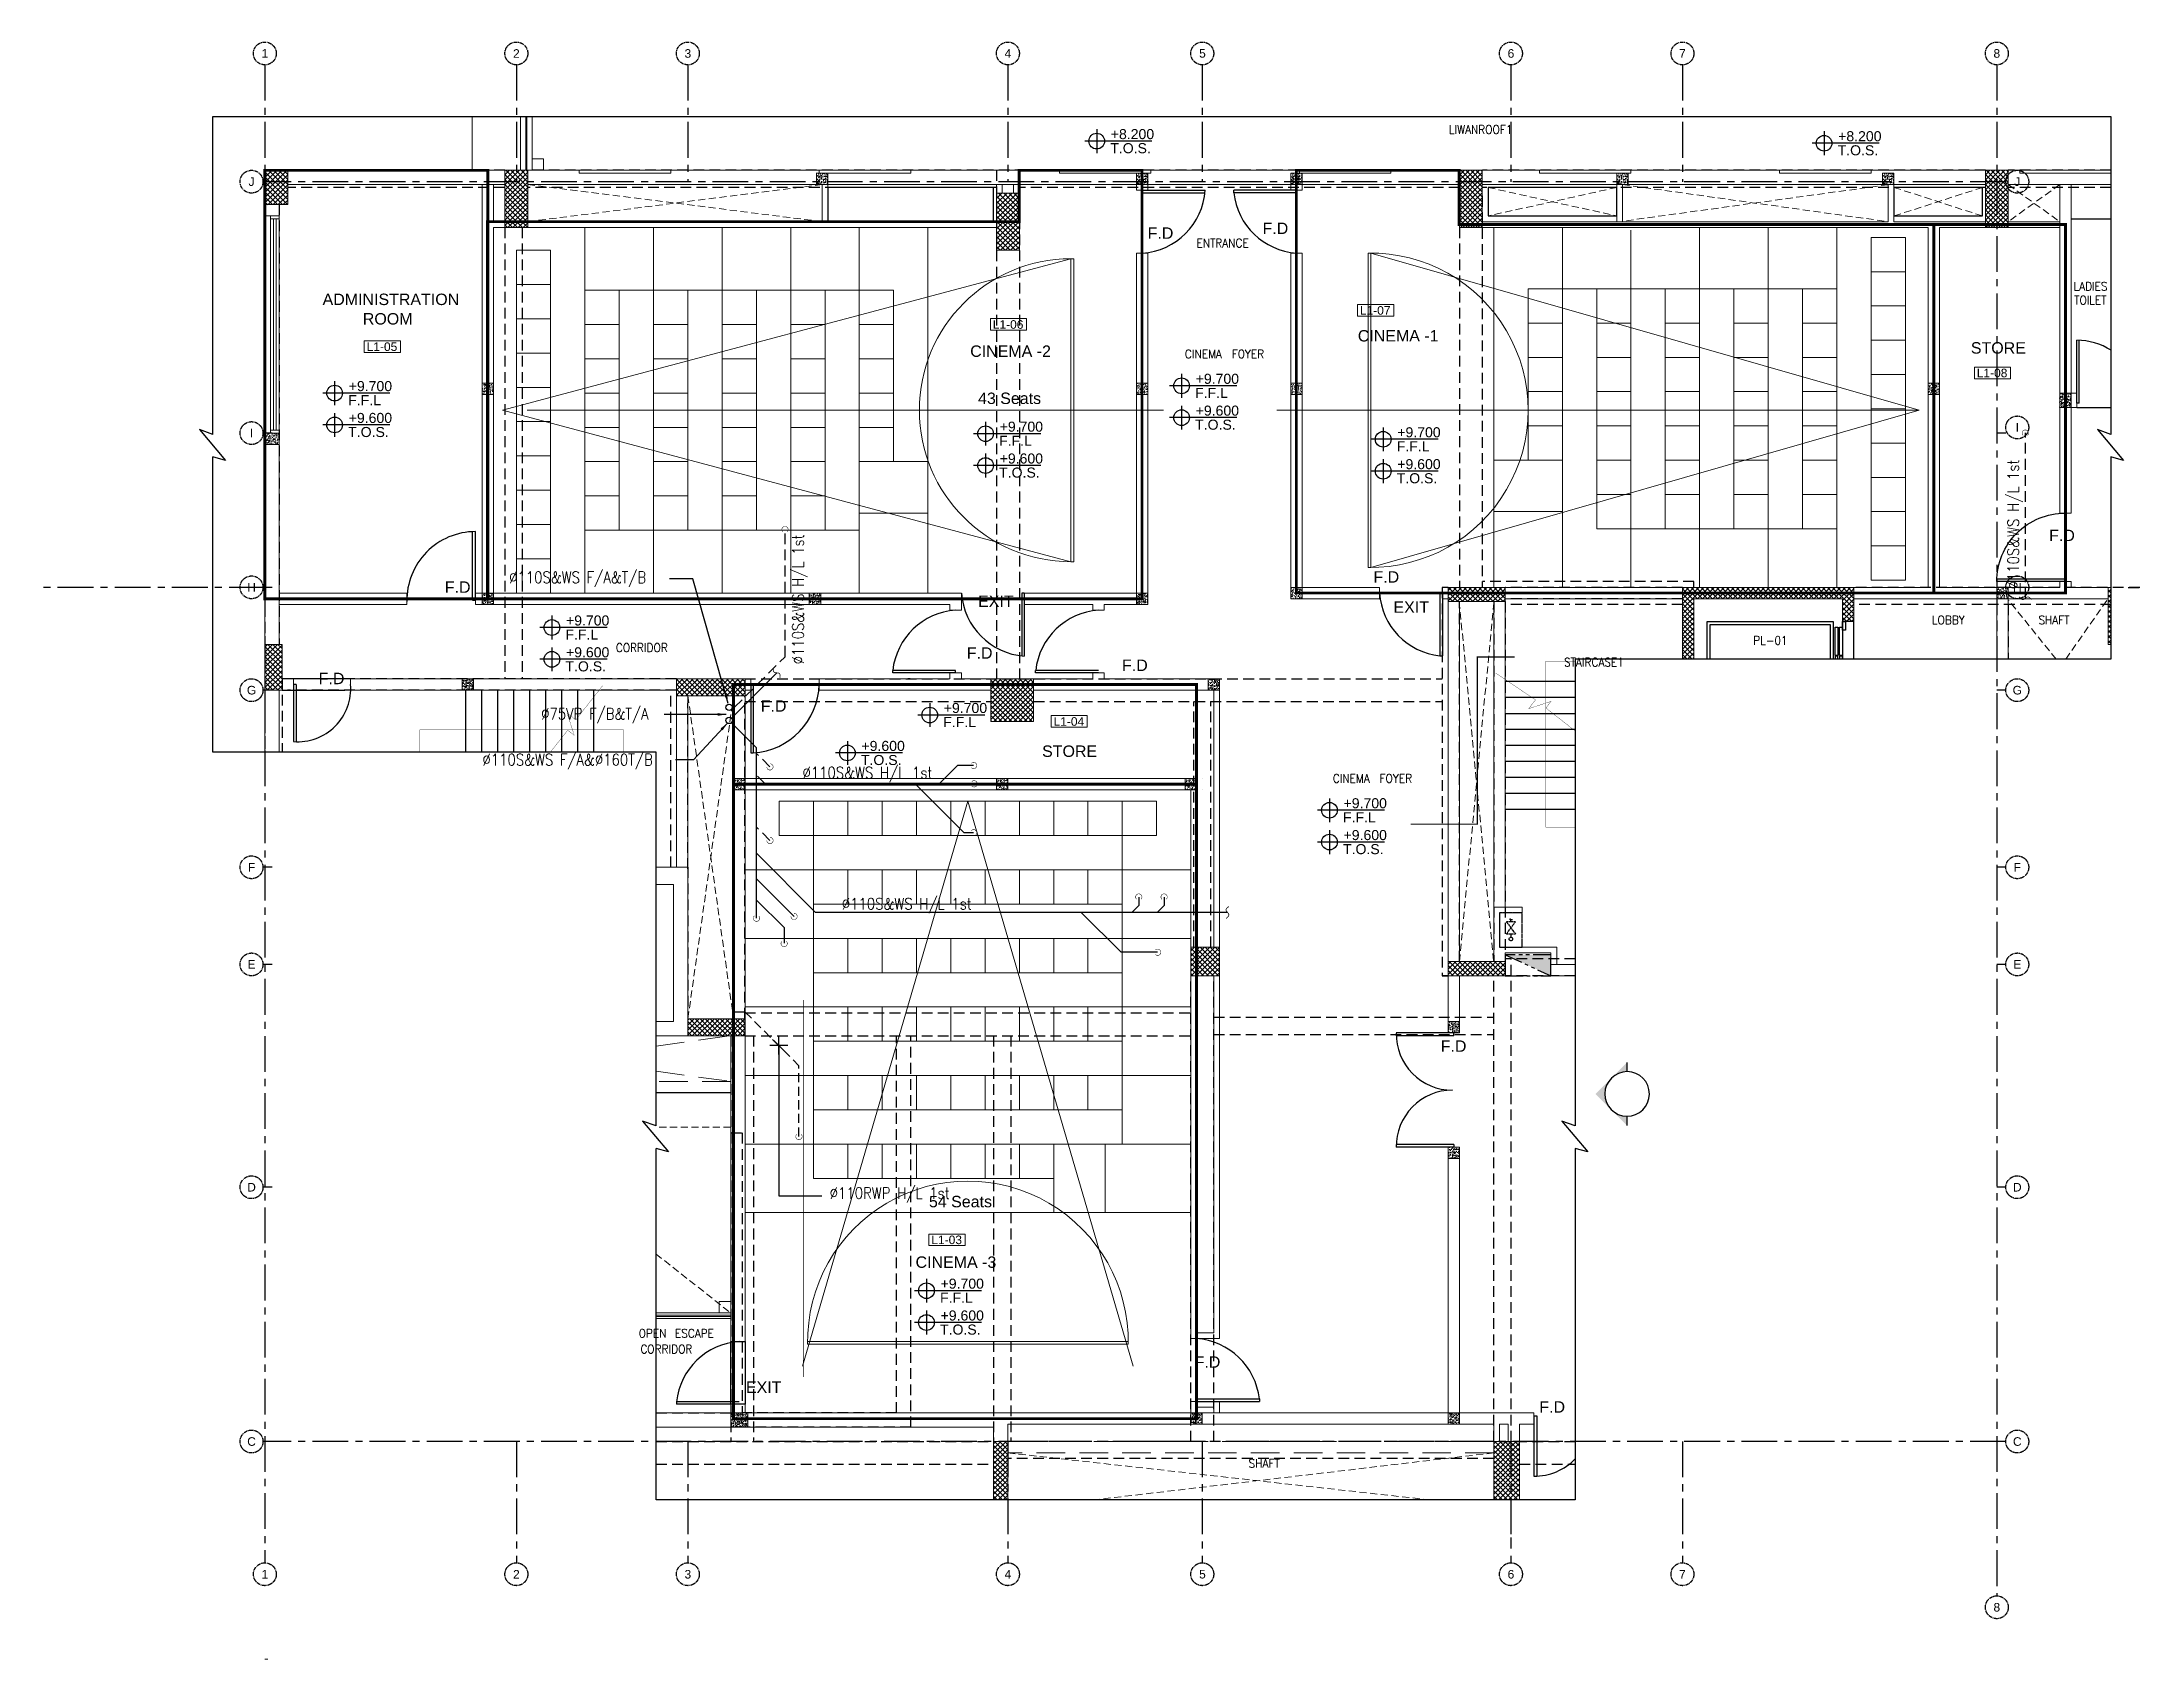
# Model space of a CAD drawing. Header units: millimetres. Extents: x 120409 to 293413, y 279268 to 473550.
# Drawn here: x 120409 to 157148, y 330562 to 358866 of the extents above; entities that cross this region are included whole.
import ezdxf
from ezdxf.enums import TextEntityAlignment as Align

# ---------------------------------------------------------------- set-up
doc = ezdxf.new("R2010")
doc.units = ezdxf.units.MM
doc.header["$LTSCALE"] = 50
doc.header["$MEASUREMENT"] = 0
for name, pattern in [('BASE PLANS-J 2-4-16$0$CENTER', [2, 1.25, -0.25, 0.25, -0.25]), ('BASE PLANS-J 2-4-16$0$HIDDENX2', [0.75, 0.5, -0.25]), ('BASE PLANS-J 2-4-16$0$PHANTOM2', [1.25, 0.625, -0.125, 0.125, -0.125, 0.125, -0.125]), ('CENTER', [2, 1.25, -0.25, 0.25, -0.25]), ('DASHED2', [9.525, 6.35, -3.175]), ('FF$0$HIDDEN2', [0.1875, 0.125, -0.0625]), ('HIDDEN', [0.375, 0.25, -0.125]), ('HIDDEN2', [4.7625, 3.175, -1.5875])]:
    doc.linetypes.add(name, pattern=pattern)
for name, color, linetype, lineweight in [('A-LEASING LINE', 255, 'DASHED2', 9), ('A-LEASING NUMBER', 255, 'Continuous', 9), ('BASE PLANS-J 2-4-16$0$A-BLOCK', 255, 'Continuous', 18), ('BASE PLANS-J 2-4-16$0$A-CINEMA DETAILS', 255, 'Continuous', 13), ('BASE PLANS-J 2-4-16$0$A-Concrete post &encasement added 28-3-2011', 255, 'Continuous', 5), ('BASE PLANS-J 2-4-16$0$A-GLASS', 255, 'Continuous', 5), ('BASE PLANS-J 2-4-16$0$A-HIDDEN', 8, 'BASE PLANS-J 2-4-16$0$HIDDENX2', 9), ('BASE PLANS-J 2-4-16$0$A-LOUVERS', 255, 'Continuous', 5), ('BASE PLANS-J 2-4-16$0$A-PROJECTION', 255, 'Continuous', 15), ('BASE PLANS-J 2-4-16$0$S-COL', 255, 'Continuous', 20)]:
    doc.layers.add(name, color=color, linetype=linetype, lineweight=lineweight)
for name, color, linetype in [('A-LEVEL', 255, 'Continuous'), ('A-TEXT', 255, 'Continuous'), ('Axis', 8, 'CENTER'), ('BASE PLANS-J 2-4-16$0$150120', 255, 'Continuous'), ('BASE PLANS-J 2-4-16$0$A-AXIS', 255, 'Continuous'), ('BASE PLANS-J 2-4-16$0$A-DOOR', 255, 'Continuous'), ('BASE PLANS-J 2-4-16$0$A-MARK-SECTIONS', 255, 'BASE PLANS-J 2-4-16$0$CENTER'), ('BASE PLANS-J 2-4-16$0$A-TEXT', 255, 'Continuous'), ('BASE PLANS-J 2-4-16$0$AC-Fresh DUCT', 255, 'Continuous'), ('BASE PLANS-J 2-4-16$0$Axis', 8, 'BASE PLANS-J 2-4-16$0$CENTER'), ('BASE PLANS-J 2-4-16$0$BS-TOILET FUR', 255, 'Continuous'), ('BASE PLANS-J 2-4-16$0$ELEV.', 252, 'Continuous'), ('BASE PLANS-J 2-4-16$0$FD', 255, 'Continuous'), ('BASE PLANS-J 2-4-16$0$LIFTS', 8, 'Continuous'), ('BASE PLANS-J 2-4-16$0$P-FIRE-HOSE', 255, 'BASE PLANS-J 2-4-16$0$PHANTOM2'), ('BASE PLANS-J 2-4-16$0$S-COL-HAT', 8, 'Continuous'), ('BASE PLANS-J 2-4-16$0$stair', 8, 'Continuous'), ('DIM', 255, 'Continuous'), ('FF$0$A-CONCRETE HIDDEN', 8, 'FF$0$HIDDEN2'), ('OUT RETAIL', 253, 'Continuous'), ('P-PIPE-DRA', 40, 'Continuous'), ('P-PIPE-DRA-TXT', 181, 'Continuous'), ('P-PIPE-RW', 80, 'Continuous'), ('P-VP-TXT', 181, 'Continuous'), ('SOLID HATH', 252, 'Continuous'), ('SYMBOLS', 255, 'Continuous')]:
    doc.layers.add(name, color=color, linetype=linetype)
doc.styles.add('ARIAL', font='ARIALUNI.TTF')
doc.styles.add('BASE PLANS-J 2-4-16$0$ARIAL', font='ARIALUNI.TTF')
doc.styles.add('BASE PLANS-J 2-4-16$0$style1', font='arial.ttf')
doc.styles.add('ROMANS', font='ROMANS.shx', dxfattribs={"width": 0.9})
doc.styles.add('SS', font='romand.shx', dxfattribs={"width": 0.85, "height": 200})
doc.styles.get("Standard").update_dxf_attribs({"font": 'arial.ttf'})
doc.styles.add('VK', font='arial.ttf', dxfattribs={"width": 0.8})
doc.dimstyles.new('1-100', dxfattribs={"dimtxt": 150, "dimasz": 150, "dimexe": 0.16, "dimexo": 0.0625, "dimgap": 0.05, "dimtad": 3, "dimzin": 0, "dimdsep": 46, "dimtxsty": 'Standard', "dimcen": 0.09, "dimclrd": 1, "dimclre": 256, "dimclrt": 2, "dimadec": 0, "dimazin": 0, "dimtfac": 1, "dimtofl": 0, "dimtmove": 2, "dimatfit": 2, "dimfxl": 1, "dimtolj": 1, "dimtzin": 0, "dimlwd": -1, "dimarcsym": 0})
doc.dimstyles.new('DIM-100', dxfattribs={"dimscale": 150, "dimtxt": 2, "dimasz": 0.2, "dimexe": 0.75, "dimexo": 0.5, "dimgap": 0.5, "dimtad": 1, "dimdec": 0, "dimzin": 11, "dimdsep": 46, "dimtxsty": 'ARIAL', "dimblk": 'R', "dimcen": 2.5, "dimdle": 1, "dimclrd": 256, "dimclre": 256, "dimclrt": 1, "dimazin": 0, "dimtfac": 1, "dimtdec": 0, "dimtix": 1, "dimtmove": 2, "dimatfit": 3, "dimldrblk": 'R', "dimtolj": 1, "dimtzin": 3, "dimlwd": -1, "dimlwe": 13, "dimarcsym": 0})
pattern_1 = [(135, (115077.23, 45947.435), (-44.194174, -44.194174), []), (225, (115077.23, 45947.435), (44.194174, -44.194174), [])]
pattern_2 = [(140, (115077.23, 45947.435), (6.275213, 71.726018), [7.5, -82.5]), (85, (115077.23, 45947.435), (-75.219213, -13.875133), [6, -66]), (190.451444, (115077.75, 45953.41), (-68.943999, 57.850885), [6.37402, -70.114211]), (136.1842, (115057.23, 45947.435), (16.551928, 106.724133), [11.25, -123.75]), (186.635635, (115058.61, 45956.33), (-97.41186, 93.466195), [9.561034, -105.171376]), (81.184164, (115057.23, 45947.44), (-97.41186, 93.466195), [9, -99]), (111, (115062.23, 45957.435), (40.261889, 59.690705), [7.5, -82.5]), (56, (115062.23, 45957.435), (-72.515005, 24.331533), [6, -66]), (161.451445, (115065.585, 45962.41), (-32.253115, 84.022238), [6.374019, -70.114211]), (127.5, (115077.23, 45947.435), (-33.2893854, 1.2159855), [0, -65.2, 0, -67, 0, -66.25]), (97.5, (115077.23, 45947.435), (-39.441171, 26.3069537), [0, -38.2, 0, -63.7, 0, -25.25]), (57.5, (115077.23, 45925.135), (2.2554872, 53.3822436), [0, -25, 0, -78, 0, -103.5]), (47.5, (115077.23, 45915.135), (-10.010498, 58.318617), [0, -32.5, 0, -51.8, 0, -73.5])]

msp = doc.modelspace()

# ---------------------------------------------------------------- texts
at = {"layer": 'A-TEXT', "style": 'ARIAL'}
for s, rotation, p in [('ADMINISTRATION', 359.9958, (125318, 354261)), ('ROOM', 359.9958, (126022, 353920)), ('CINEMA -1', 0.0042, (143429, 353623)), ('CINEMA -2', 359.9958, (136648, 353354)), ('STORE', 359.9958, (154154, 353411)), ('43 Seats', 359.9958, (136785, 352529)), ('STORE', 359.9958, (137906, 346352)), ('54 Seats', 359.9958, (135926, 338469)), ('CINEMA -3', 359.9958, (135692, 337409))]:
    msp.add_text(s, height=200, rotation=rotation, dxfattribs=at).set_placement(p)
at = {"layer": 'BASE PLANS-J 2-4-16$0$A-TEXT', "style": 'BASE PLANS-J 2-4-16$0$ARIAL'}
for p in [(136786, 348977), (144053, 348874), (132724, 335220)]:
    msp.add_text('EXIT', height=200, rotation=359.9958, dxfattribs=at).set_placement(p)
at = {"layer": 'BASE PLANS-J 2-4-16$0$FD', "style": 'BASE PLANS-J 2-4-16$0$ARIAL'}
for p in [(141762, 355504), (139752, 355420), (155523, 350129), (127456, 349224), (143703, 349402), (136588, 348071), (139304, 347856), (125250, 347625), (132983, 347144), (144879, 341190), (140574, 335660), (146605, 334874)]:
    msp.add_text('F.D', height=200, rotation=0.0042, dxfattribs=at).set_placement(p)
at = {"layer": 'OUT RETAIL', "style": 'ROMANS', "width": 0.9}
for tag, p in [('LIWANROOF1', (145577, 357333, 0)), ('ENTRANCE', (141064, 355346)), ('LADIES', (156247, 354588)), ('TOILET', (156244, 354347)), ('CINEMA', (140728, 353404)), ('FOYER', (141507, 353404)), ('LOBBY', (153759, 348748)), ('SHAFT', (155607, 348748)), ('CORRIDOR', (130902, 348265)), ('PL-01', (150647, 348391)), ('STAIRCASE1', (147560, 348009)), ('CINEMA', (143315, 345975)), ('FOYER', (144094, 345975)), ('OPEN', (131091, 336263)), ('ESCAPE', (131823, 336263)), ('CORRIDOR', (131332, 335987)), ('SHAFT', (141791, 333987, 0))]:
    msp.add_attdef(tag, text='ROOM', height=150, rotation=0, dxfattribs=at).set_placement(p, align=Align.MIDDLE_CENTER)
at = {"layer": 'P-PIPE-DRA-TXT', "style": 'SS', "width": 0.85}
for p in [(154995, 349284, 0), (133736, 347973, 0)]:
    msp.add_text('%%C110S&WS H/L 1st', height=200, rotation=90, dxfattribs=at).set_placement(p)
for s, p in [('%%C110S&WS F/A&T/B', (128582, 349395)), ('%%C110S&WS F/A&%%C160T/B', (128115, 346203))]:
    msp.add_text(s, height=200, dxfattribs=at).set_placement(p)
at = {"layer": 'P-PIPE-DRA-TXT', "ltscale": 10, "style": 'SS', "width": 0.85}
for s, p in [('%%C110S&WS H/L 1st', (133714, 345976, 0)), ('%%C110S&WS H/L 1st', (134402, 343681, 0)), ('%%C110RWP H/L 1st', (134190, 338618, 0))]:
    msp.add_text(s, height=200, dxfattribs=at).set_placement(p)
at = {"layer": 'P-VP-TXT', "style": 'SS', "width": 0.85}
msp.add_text('%%C75VP F/B&T/A', height=200, dxfattribs=at).set_placement((129142, 347008))

# ---------------------------------------------------------------- blocks, each defined once
blk = doc.blocks.new('BASE PLANS-J 2-4-16$0$ax-new')
at = {"layer": 'BASE PLANS-J 2-4-16$0$Axis', "ltscale": 10}
for p, q in [((-139622, 419318), (-139622, 393099)), ((-135222, 419318), (-135222, 417273)), ((-132222, 419318), (-132222, 417273)), ((-126622, 419318), (-126622, 417273)), ((-123222, 419318), (-123222, 417273)), ((-117822, 419318), (-117822, 417273)), ((-114822, 419318), (-114822, 417273)), ((-109322, 419318), (-109322, 392521)), ((-109164, 417273), (-139655, 417273)), ((-139494, 412873), (-139655, 412873)), ((-109164, 412873), (-109322, 412873)), ((-139494, 410173), (-139655, 410173)), ((-109164, 410173), (-109322, 410173)), ((-139494, 408373), (-139655, 408373)), ((-109164, 408373), (-109322, 408373)), ((-139494, 405273), (-139655, 405273)), ((-109164, 405273), (-109322, 405273)), ((-139494, 403573), (-139655, 403573)), ((-109164, 403573), (-109322, 403573)), ((-139494, 399673), (-139655, 399673)), ((-109164, 399673), (-109322, 399673)), ((-109164, 395223), (-139655, 395223)), ((-135222, 395223), (-135222, 393099)), ((-132222, 395223), (-132222, 393099)), ((-126622, 395223), (-126622, 393099)), ((-123222, 395223), (-123222, 393099)), ((-117822, 395223), (-117822, 393099)), ((-114822, 395223), (-114822, 393099))]:
    blk.add_line(p, q, dxfattribs=at)
at = {"layer": 'BASE PLANS-J 2-4-16$0$Axis'}
for centre in [(-139622, 419518), (-135222, 419518), (-132222, 419518), (-126622, 419518), (-123222, 419518), (-117822, 419518), (-114822, 419518), (-109322, 419518), (-139855, 417273), (-108964, 417273), (-139855, 412873), (-108964, 412972), (-139855, 410173), (-108964, 410173), (-139855, 408373), (-108964, 408373), (-139855, 405273), (-108964, 405273), (-139855, 403573), (-108964, 403573), (-139855, 399673), (-108964, 399673), (-139855, 395222), (-108964, 395222), (-139622, 392899), (-135222, 392899), (-132222, 392899), (-126622, 392899), (-123222, 392899), (-117822, 392899), (-114822, 392899), (-109322, 392321)]:
    blk.add_circle(centre, 200, dxfattribs=at)
at = {"layer": 'BASE PLANS-J 2-4-16$0$Axis', "style": 'BASE PLANS-J 2-4-16$0$style1'}
for s, p in [('1', (-139622, 419518)), ('2', (-135222, 419518)), ('3', (-132222, 419518)), ('4', (-126622, 419518)), ('5', (-123219, 419518)), ('6', (-117822, 419518)), ('7', (-114822, 419518)), ('8', (-109322, 419518)), ('J', (-139855, 417273)), ('J', (-108964, 417273)), ('I', (-139855, 412873)), ('I', (-108964, 412972)), ('H', (-139855, 410173)), ('H', (-108964, 410173)), ('G', (-139855, 408373)), ('G', (-108964, 408373)), ('F', (-139855, 405273)), ('F', (-108964, 405273)), ('E', (-139855, 403573)), ('E', (-108964, 403573)), ('D', (-139855, 399673)), ('D', (-108964, 399673)), ('C', (-139855, 395222)), ('C', (-108964, 395222)), ('1', (-139622, 392899)), ('2', (-135222, 392899)), ('3', (-132222, 392899)), ('4', (-126622, 392899)), ('5', (-123219, 392899)), ('6', (-117822, 392899)), ('7', (-114822, 392899)), ('8', (-109322, 392321))]:
    blk.add_text(s, height=150, dxfattribs=at).set_placement(p, align=Align.MIDDLE)
blk = doc.blocks.new('BASE PLANS-J 2-4-16$0$DOOR SINGLE1')
at = {"layer": 'BASE PLANS-J 2-4-16$0$A-DOOR'}
for p, q in [((-11552.4, 19407.6), (-11555.3, 19407.6)), ((-11555.3, 19407.6), (-11555.3, 19327.6)), ((-11552.4, 19407.6), (-11552.4, 19327.6))]:
    blk.add_line(p, q, dxfattribs=at)
blk.add_arc((-11555.3, 19407.6), 80, 270, 0, dxfattribs=at)
blk = doc.blocks.new('BASE PLANS-J 2-4-16$0$fc1')
at = {"layer": 'BASE PLANS-J 2-4-16$0$P-FIRE-HOSE'}
for p, q in [((152, 200), (113, 200)), ((370, 200), (425, 200))]:
    blk.add_line(p, q, dxfattribs=at)
for points in [[(0, 0), (600, 0), (600, 400), (0, 400)], [(370, 280), (370, 120), (152, 280), (152, 120)]]:
    blk.add_lwpolyline(points, close=True, dxfattribs=at)
blk.add_circle((455, 200), 30.6, dxfattribs=at)
for centre, radius, start, end in [((134, 188), 23.9, 148.913, 211.087), ((90, 214), 26.5, 328.913, 26.8513)]:
    blk.add_arc(centre, radius, start, end, dxfattribs=at)
blk = doc.blocks.new('BASE PLANS-J 2-4-16$0$fcd')
at = {"layer": 'BASE PLANS-J 2-4-16$0$P-FIRE-HOSE'}
h = blk.add_hatch(color=256, dxfattribs=at)
h.dxf.hatch_style = 1
h.paths.add_polyline_path([(-80, 0), (-80, -37), (0, -37), (-33.5, -21.5), (-34.2, -21.2), (-34.9, -20.9)])
blk.add_line((0, -37), (-80, 0), dxfattribs=at)
blk.add_lwpolyline([(-80, -37), (0, -37), (0, 0), (-80, 0)], close=True, dxfattribs=at)
blk = doc.blocks.new('LEASING')
at = {"layer": 'A-LEASING NUMBER'}
blk.add_lwpolyline([(271, 87), (799, 87), (799, 255), (271, 255)], close=True, dxfattribs=at)
at = {"layer": 'A-LEASING NUMBER', "style": 'ARIAL'}
blk.add_attdef('4TH-01', text='', height=100, dxfattribs=at).set_placement((530, 170), align=Align.MIDDLE_CENTER)
blk = doc.blocks.new('HK')
for points in [[(82.2, 0), (-17.8, 0)], [(0, 17.8), (0, -17.8)]]:
    blk.add_lwpolyline(points)
blk.add_circle((0, 0), 11.7)
at = {"style": 'VK'}
for tag, p in [('REL', (21, 3)), ('APS', (20.2, -18))]:
    blk.add_attdef(tag, p, '', height=15, dxfattribs=at)
blk = doc.blocks.new('A$C15096C43')
at = {"layer": 'FF$0$A-CONCRETE HIDDEN', "ltscale": 30}
for p, q in [((3800, 600), (0, 600)), ((20503, 600), (4200, 600)), ((12400, 600), (12400, -8300)), ((12800, 600), (12800, -8300)), ((29700, 600), (20903, 600)), ((31897, 600), (30100, 600)), ((-400, 0), (-400, -7700)), ((-150, 0), (-150, -7700)), ((3800, 300), (0, 300)), ((12400, 300), (4200, 300)), ((20503, 300), (12800, 300)), ((29699, 300), (20899, 300)), ((20899, 150), (20899, -6700)), ((31897, 300), (30100, 300)), ((3800, -400), (3800, -8300)), ((4100, -400), (4100, -8300)), ((20499, -400), (20499, -6700)), ((20499, -13250), (20499, -6950)), ((21099, -6950), (21099, -13250)), ((21298, -6950), (21299, -13500)), ((32400, -6700), (27400, -6700)), ((32200, -6700), (32440, -6700)), ((31900, -7000), (27400, -7000)), ((29900, -7000), (29900, -7957)), ((30099, -7000), (30099, -7957)), ((6799, -8300), (-100, -8300)), ((-100, -8300), (-100, -9584)), ((7999, -8300), (20199, -8300)), ((-400, -8500), (-400, -9584)), ((6799, -8500), (-1, -8500)), ((6700, -11600), (6700, -8500)), ((7000, -11629), (7000, -8729)), ((7798, -14250), (7798, -8600)), ((7998, -14250), (7998, -8600)), ((7999, -8700), (12300, -8700)), ((13050, -8700), (20199, -8700)), ((15850, -13000), (15850, -8700)), ((16150, -13000), (16150, -8700)), ((7000, -11600), (7000, -14200)), ((22526, -13200), (21299, -13200)), ((21401, -21650), (21401, -13200)), ((20300, -13500), (20199, -13500)), ((20300, -13250), (20299, -13250)), ((21101, -21650), (21101, -13500)), ((22526, -13500), (21299, -13500)), ((21303, -13290), (21303, -13290)), ((15800, -21650), (15800, -13600)), ((16200, -21650), (16200, -13600)), ((7999, -14150), (15800, -14150)), ((16200, -14225), (21100, -14225)), ((7750, -14550), (7750, -21650)), ((7999, -14550), (15800, -14550)), ((8150, -14550), (8150, -21650)), ((10650, -21150), (10650, -14550, 0)), ((10900, -21400), (10900, -14550, 0)), ((12349, -14550), (12349, -21650)), ((12650, -14550), (12650, -21650)), ((16200, -14525), (21100, -14525)), ((7750, -16250), (7750, -21150)), ((7750, -16250), (7950, -16250)), ((7950, -16250), (7950, -21150)), ((6443, -21150), (7750, -21150)), ((6443, -21150), (7750, -21150)), ((10650, -21150), (7950, -21150)), ((6443, -21650), (12299, -21650)), ((10900, -21400), (7750, -21400)), ((21101, -21650), (12600, -21650)), ((21211, -21650), (22526, -21650)), ((21101, -21950), (12600, -21950)), ((6443, -22050), (12350, -22050)), ((21550, -22050), (22526, -22050)), ((21400, -23050), (21400, -23569))]:
    blk.add_line(p, q, dxfattribs=at)
for points in [[(24600, -6700), (24600, -6600), (20900, -6600)], [(20300, -6700), (20199, -6700), (20199, -13500), (20300, -13500)], [(24400, -6700), (21300, -6700)], [(24400, -6900), (21300, -6900)], [(24400, -7000), (21300, -7000)]]:
    blk.add_lwpolyline(points, dxfattribs=at)
blk = doc.blocks.new('*U92')
at = {"layer": 'P-PIPE-DRA', "color": 142, "const_width": 0.00846}
blk.add_lwpolyline([(0.039, -0.039, 2.414214), (-0.039, -0.039)], format="xyb", dxfattribs=at)
blk = doc.blocks.new('*U93')
at = {"layer": 'P-PIPE-DRA', "color": 1, "const_width": 0.02}
blk.add_lwpolyline([(0.165, -0.035), (0.144, -0.013), (0.124, 0.007), (0.114, 0.016), (0.104, 0.023), (0.094, 0.029), (0.083, 0.034), (0.073, 0.036), (0.063, 0.037), (0.052, 0.035), (0.042, 0.03), (0.031, 0.024), (0.021, 0.017), (-0.001, 0), (-0.022, -0.018), (-0.032, -0.025), (-0.042, -0.032), (-0.053, -0.036), (-0.063, -0.039), (-0.073, -0.039), (-0.083, -0.036), (-0.093, -0.031), (-0.102, -0.025), (-0.112, -0.017), (-0.122, -0.008), (-0.141, 0.013), (-0.16, 0.037)], dxfattribs=at)
blk = doc.blocks.new('*U94')
at = {"layer": 'P-PIPE-DRA', "color": 142, "const_width": 0.00846}
blk.add_lwpolyline([(-0.039, 0.039, 2.414214), (0.039, 0.039)], format="xyb", dxfattribs=at)
blk = doc.blocks.new('R')
for p, q in [((-1.05, 0), (1.05, 0)), ((0, -1.05), (0, 1.05))]:
    blk.add_line(p, q)
at = {"color": 4, "lineweight": 13}
blk.add_line((-0.71, -0.71), (0.71, 0.71), dxfattribs=at)
blk = doc.blocks.new('*U80')
at = {"layer": 'P-PIPE-DRA', "color": 1, "const_width": 0.02}
blk.add_lwpolyline([(-0.035, -0.165), (-0.013, -0.144), (0.007, -0.124), (0.016, -0.114), (0.023, -0.104), (0.029, -0.094), (0.034, -0.083), (0.036, -0.073), (0.037, -0.063), (0.035, -0.052), (0.03, -0.042), (0.024, -0.031), (0.017, -0.021), (0, 0.001), (-0.018, 0.022), (-0.025, 0.032), (-0.032, 0.042), (-0.036, 0.053), (-0.039, 0.063), (-0.039, 0.073), (-0.036, 0.083), (-0.031, 0.093), (-0.025, 0.102), (-0.017, 0.112), (-0.008, 0.122), (0.013, 0.141), (0.037, 0.16)], dxfattribs=at)
blk = doc.blocks.new('*U95')
at = {"layer": 'P-PIPE-DRA', "color": 1, "const_width": 0.02}
blk.add_lwpolyline([(-0.091, 0.142), (-0.093, 0.112), (-0.093, 0.083), (-0.092, 0.07), (-0.09, 0.057), (-0.087, 0.045), (-0.083, 0.035), (-0.077, 0.026), (-0.07, 0.018), (-0.061, 0.012), (-0.051, 0.008), (-0.039, 0.005), (-0.026, 0.003), (0.001, 0), (0.028, -0.003), (0.041, -0.005), (0.052, -0.007), (0.063, -0.011), (0.072, -0.017), (0.079, -0.024), (0.084, -0.033), (0.088, -0.043), (0.09, -0.055), (0.091, -0.067), (0.092, -0.081), (0.09, -0.109), (0.087, -0.139)], dxfattribs=at)
blk = doc.blocks.new('*U96')
at = {"layer": 'P-PIPE-DRA', "color": 142, "const_width": 0.00846}
blk.add_lwpolyline([(0.039, -0.039, 2.414214), (-0.039, -0.039)], format="xyb", dxfattribs=at)
blk = doc.blocks.new('110 DR RISER OPEN')
at = {"layer": 'P-PIPE-DRA', "color": 142, "const_width": 0.00846}
blk.add_lwpolyline([(-0.039, -0.039, 2.414214), (-0.039, 0.039)], format="xyb", dxfattribs=at)
blk = doc.blocks.new('*U97')
at = {"layer": 'P-PIPE-DRA', "color": 142, "const_width": 0.00846}
blk.add_lwpolyline([(-0.055, 0, 2.414214), (0, 0.055)], format="xyb", dxfattribs=at)
blk = doc.blocks.new('*U101')
at = {"layer": 'P-PIPE-DRA', "color": 142, "const_width": 0.00846}
blk.add_lwpolyline([(-0.055, 0, 2.414214), (0, 0.055)], format="xyb", dxfattribs=at)
blk = doc.blocks.new('*U99')
at = {"layer": 'P-PIPE-DRA', "color": 142, "const_width": 0.00846}
blk.add_lwpolyline([(-0.039, -0.039, 2.414214), (-0.039, 0.039)], format="xyb", dxfattribs=at)
blk = doc.blocks.new('*U100')
at = {"layer": 'P-PIPE-DRA', "color": 142, "const_width": 0.00846}
blk.add_lwpolyline([(-0.039, -0.039, 2.414214), (-0.039, 0.039)], format="xyb", dxfattribs=at)
blk = doc.blocks.new('*U98')
at = {"layer": 'P-PIPE-DRA', "color": 142, "const_width": 0.00846}
blk.add_lwpolyline([(-0.039, -0.039, 2.414214), (-0.039, 0.039)], format="xyb", dxfattribs=at)

# ---------------------------------------------------------------- hatches: boundary and pattern name
at = {"layer": 'BASE PLANS-J 2-4-16$0$A-Concrete post &encasement added 28-3-2011', "ltscale": 15}
h = msp.add_hatch(dxfattribs=at)
h.set_pattern_fill('AR-CONC', color=256, scale=10, angle=90)
h.set_pattern_definition([(140, (109477.65, 45947.435), (6.275213, 71.726018), [7.5, -82.5]), (85, (109477.65, 45947.435), (-75.219213, -13.875133), [6, -66]), (190.451444, (109478.17, 45953.41), (-68.943999, 57.850885), [6.37402, -70.114211]), (136.1842, (109457.65, 45947.435), (16.551928, 106.724133), [11.25, -123.75]), (186.635635, (109459.03, 45956.33), (-97.41186, 93.466195), [9.561034, -105.171376]), (81.184164, (109457.65, 45947.43), (-97.41186, 93.466195), [9, -99]), (111, (109462.65, 45957.435), (40.261889, 59.690705), [7.5, -82.5]), (56, (109462.65, 45957.435), (-72.515005, 24.331533), [6, -66]), (161.451445, (109466, 45962.41), (-32.253115, 84.022238), [6.374019, -70.114211]), (127.5, (109477.647, 45947.435), (-33.2893854, 1.2159855), [0, -65.2, 0, -67, 0, -66.25]), (97.5, (109477.647, 45947.435), (-39.441171, 26.3069537), [0, -38.2, 0, -63.7, 0, -25.25]), (57.5, (109477.647, 45925.135), (2.2554872, 53.3822436), [0, -25, 0, -78, 0, -103.5]), (47.5, (109477.647, 45915.135), (-10.010498, 58.318617), [0, -32.5, 0, -51.8, 0, -73.5])])
h.paths.add_polyline_path([(133958, 356570), (134158, 356570), (134158, 356370), (133958, 356370)])
h = msp.add_hatch(dxfattribs=at)
h.set_pattern_fill('AR-CONC', color=256, scale=10, angle=90)
h.set_pattern_definition(pattern_2)
h.paths.add_polyline_path([(139558, 356570), (139758, 356570), (139758, 356370), (139558, 356370)])
h = msp.add_hatch(dxfattribs=at)
h.set_pattern_fill('AR-CONC', color=256, scale=10, angle=90)
h.set_pattern_definition(pattern_2)
h.paths.add_polyline_path([(142258, 356570), (142458, 356570), (142458, 356370), (142258, 356370)])
h = msp.add_hatch(dxfattribs=at)
h.set_pattern_fill('AR-CONC', color=256, scale=10, angle=90)
h.set_pattern_definition([(140, (123477.446, 45947.435), (6.275213, 71.726018), [7.5, -82.5]), (85, (123477.446, 45947.435), (-75.219213, -13.875133), [6, -66]), (190.451444, (123477.97, 45953.41), (-68.943999, 57.850885), [6.37402, -70.114211]), (136.1842, (123457.446, 45947.435), (16.551928, 106.724133), [11.25, -123.75]), (186.635635, (123458.82, 45956.33), (-97.41186, 93.466195), [9.561034, -105.171376]), (81.184164, (123457.45, 45947.44), (-97.41186, 93.466195), [9, -99]), (111, (123462.446, 45957.435), (40.261889, 59.690705), [7.5, -82.5]), (56, (123462.446, 45957.435), (-72.515005, 24.331533), [6, -66]), (161.451445, (123465.8, 45962.41), (-32.253115, 84.022238), [6.374019, -70.114211]), (127.5, (123477.446, 45947.435), (-33.2893854, 1.2159855), [0, -65.2, 0, -67, 0, -66.25]), (97.5, (123477.446, 45947.435), (-39.441171, 26.3069537), [0, -38.2, 0, -63.7, 0, -25.25]), (57.5, (123477.446, 45925.135), (2.2554872, 53.3822436), [0, -25, 0, -78, 0, -103.5]), (47.5, (123477.446, 45915.135), (-10.010498, 58.318617), [0, -32.5, 0, -51.8, 0, -73.5])])
h.paths.add_polyline_path([(147958, 356570), (148158, 356570), (148158, 356370), (147958, 356370)])
h = msp.add_hatch(dxfattribs=at)
h.set_pattern_fill('AR-CONC', color=256, scale=10, angle=90)
h.set_pattern_definition([(140, (128128.42, 45947.435), (6.275213, 71.726018), [7.5, -82.5]), (85, (128128.42, 45947.435), (-75.219213, -13.875133), [6, -66]), (190.451444, (128128.94, 45953.41), (-68.943999, 57.850885), [6.37402, -70.114211]), (136.1842, (128108.42, 45947.435), (16.551928, 106.724133), [11.25, -123.75]), (186.635635, (128109.8, 45956.33), (-97.41186, 93.466195), [9.561034, -105.171376]), (81.184164, (128108.42, 45947.44), (-97.41186, 93.466195), [9, -99]), (111, (128113.42, 45957.435), (40.261889, 59.690705), [7.5, -82.5]), (56, (128113.42, 45957.435), (-72.515005, 24.331533), [6, -66]), (161.451445, (128116.774, 45962.41), (-32.253115, 84.022238), [6.374019, -70.114211]), (127.5, (128128.42, 45947.435), (-33.2893854, 1.2159855), [0, -65.2, 0, -67, 0, -66.25]), (97.5, (128128.42, 45947.435), (-39.441171, 26.3069537), [0, -38.2, 0, -63.7, 0, -25.25]), (57.5, (128128.42, 45925.135), (2.2554872, 53.3822436), [0, -25, 0, -78, 0, -103.5]), (47.5, (128128.42, 45915.135), (-10.010498, 58.318617), [0, -32.5, 0, -51.8, 0, -73.5])])
h.paths.add_polyline_path([(152609, 356570), (152809, 356570), (152809, 356370), (152609, 356370)])
h = msp.add_hatch(dxfattribs=at)
h.set_pattern_fill('AR-CONC', color=256, scale=10, angle=90)
h.set_pattern_definition(pattern_2)
h.paths.add_polyline_path([(128108, 352895), (128308, 352895), (128308, 352695), (128108, 352695)])
h = msp.add_hatch(dxfattribs=at)
h.set_pattern_fill('AR-CONC', color=256, scale=10, angle=90)
h.set_pattern_definition(pattern_2)
h.paths.add_polyline_path([(139558, 352895), (139758, 352895), (139758, 352695), (139558, 352695)])
h = msp.add_hatch(dxfattribs=at)
h.set_pattern_fill('AR-CONC', color=256, scale=10, angle=90)
h.set_pattern_definition(pattern_2)
h.paths.add_polyline_path([(142258, 352895), (142458, 352895), (142458, 352695), (142258, 352695)])
h = msp.add_hatch(dxfattribs=at)
h.set_pattern_fill('AR-CONC', color=256, scale=10, angle=90)
h.set_pattern_definition(pattern_2)
h.paths.add_polyline_path([(153408, 352895), (153608, 352895), (153608, 352695), (153408, 352695)])
h = msp.add_hatch(dxfattribs=at)
h.set_pattern_fill('AR-CONC', color=256, scale=10, angle=90)
h.set_pattern_definition(pattern_2)
h.paths.add_polyline_path([(155708, 352720), (155908, 352720), (155908, 352470), (155708, 352470)])
h = msp.add_hatch(dxfattribs=at)
h.set_pattern_fill('AR-CONC', color=256, scale=10, angle=90)
h.set_pattern_definition(pattern_2)
h.paths.add_polyline_path([(124308, 352020), (124558, 352020), (124558, 351820), (124308, 351820)])
h = msp.add_hatch(dxfattribs=at)
h.set_pattern_fill('AR-CONC', color=256, scale=10, angle=90)
h.set_pattern_definition(pattern_2)
h.paths.add_polyline_path([(128108, 349220), (128308, 349220), (128308, 349020), (128108, 349020)])
h = msp.add_hatch(dxfattribs=at)
h.set_pattern_fill('AR-CONC', color=256, scale=10, angle=90)
h.set_pattern_definition(pattern_2)
h.paths.add_polyline_path([(133833, 349220), (134033, 349220), (134033, 349020), (133833, 349020)])
h = msp.add_hatch(dxfattribs=at)
h.set_pattern_fill('AR-CONC', color=256, scale=10, angle=90)
h.set_pattern_definition(pattern_2)
h.paths.add_polyline_path([(139558, 349220), (139758, 349220), (139758, 349020), (139558, 349020)])
h = msp.add_hatch(dxfattribs=at)
h.set_pattern_fill('AR-CONC', color=256, scale=10, angle=90)
h.set_pattern_definition(pattern_2)
h.paths.add_polyline_path([(142258, 349320), (142458, 349320), (142458, 349120), (142258, 349120)])
h = msp.add_hatch(dxfattribs=at)
h.set_pattern_fill('AR-CONC', color=256, scale=10, angle=90)
h.set_pattern_definition(pattern_2)
h.paths.add_polyline_path([(154608, 349320), (154808, 349320), (154808, 349120), (154608, 349120)])
h = msp.add_hatch(dxfattribs=at)
h.set_pattern_fill('AR-CONC', color=256, scale=10, angle=90)
h.set_pattern_definition([(140, (105727.1, 47692.434), (6.275213, 71.726018), [7.5, -82.5]), (85, (105727.1, 47692.434), (-75.219213, -13.875133), [6, -66]), (190.451444, (105727.62, 47698.41), (-68.943999, 57.850885), [6.37402, -70.114211]), (136.1842, (105707.1, 47692.43), (16.551928, 106.724133), [11.25, -123.75]), (186.635635, (105708.48, 47701.33), (-97.41186, 93.466195), [9.561034, -105.171376]), (81.184164, (105707.1, 47692.43), (-97.41186, 93.466195), [9, -99]), (111, (105712.1, 47702.434), (40.261889, 59.690705), [7.5, -82.5]), (56, (105712.1, 47702.434), (-72.515005, 24.331533), [6, -66]), (161.451445, (105715.454, 47707.41), (-32.253115, 84.022238), [6.374019, -70.114211]), (127.5, (105727.1, 47692.434), (-33.2893854, 1.2159855), [0, -65.2, 0, -67, 0, -66.25]), (97.5, (105727.1, 47692.434), (-39.441171, 26.3069537), [0, -38.2, 0, -63.7, 0, -25.25]), (57.5, (105727.1, 47670.134), (2.2554872, 53.3822436), [0, -25, 0, -78, 0, -103.5]), (47.5, (105727.1, 47660.134), (-10.010498, 58.318617), [0, -32.5, 0, -51.8, 0, -73.5])])
h.paths.add_polyline_path([(127758, 347721), (127958, 347721), (127958, 347521), (127758, 347521)])
h = msp.add_hatch(dxfattribs=at)
h.set_pattern_fill('AR-CONC', color=256, scale=10, angle=90)
h.set_pattern_definition([(140, (115377.2, 45947.436), (6.275213, 71.726018), [7.5, -82.5]), (85, (115377.2, 45947.436), (-75.219213, -13.875133), [6, -66]), (190.451444, (115377.725, 45953.41), (-68.943999, 57.850885), [6.37402, -70.114211]), (136.1842, (115357.2, 45947.436), (16.551928, 106.724133), [11.25, -123.75]), (186.635635, (115358.58, 45956.33), (-97.41186, 93.466195), [9.561034, -105.171376]), (81.184164, (115357.2, 45947.44), (-97.41186, 93.466195), [9, -99]), (111, (115362.2, 45957.436), (40.261889, 59.690705), [7.5, -82.5]), (56, (115362.2, 45957.436), (-72.515005, 24.331533), [6, -66]), (161.451445, (115365.56, 45962.41), (-32.253115, 84.022238), [6.374019, -70.114211]), (127.5, (115377.202, 45947.436), (-33.2893854, 1.2159855), [0, -65.2, 0, -67, 0, -66.25]), (97.5, (115377.202, 45947.436), (-39.441171, 26.3069537), [0, -38.2, 0, -63.7, 0, -25.25]), (57.5, (115377.202, 45925.136), (2.2554872, 53.3822436), [0, -25, 0, -78, 0, -103.5]), (47.5, (115377.2, 45915.136), (-10.010498, 58.318617), [0, -32.5, 0, -51.8, 0, -73.5])])
h.paths.add_polyline_path([(140808, 347721), (141008, 347721), (141008, 347521), (140808, 347521)])
h = msp.add_hatch(dxfattribs=at)
h.set_pattern_fill('AR-CONC', color=256, scale=10, angle=90)
h.set_pattern_definition([(140, (110477.19, 45947.435), (6.275213, 71.726018), [7.5, -82.5]), (85, (110477.19, 45947.435), (-75.219213, -13.875133), [6, -66]), (190.451444, (110477.71, 45953.41), (-68.943999, 57.850885), [6.37402, -70.114211]), (136.1842, (110457.19, 45947.435), (16.551928, 106.724133), [11.25, -123.75]), (186.635635, (110458.57, 45956.33), (-97.41186, 93.466195), [9.561034, -105.171376]), (81.184164, (110457.19, 45947.44), (-97.41186, 93.466195), [9, -99]), (111, (110462.19, 45957.435), (40.261889, 59.690705), [7.5, -82.5]), (56, (110462.19, 45957.435), (-72.515005, 24.331533), [6, -66]), (161.451445, (110465.544, 45962.41), (-32.253115, 84.022238), [6.374019, -70.114211]), (127.5, (110477.19, 45947.435), (-33.2893854, 1.2159855), [0, -65.2, 0, -67, 0, -66.25]), (97.5, (110477.19, 45947.435), (-39.441171, 26.3069537), [0, -38.2, 0, -63.7, 0, -25.25]), (57.5, (110477.19, 45925.135), (2.2554872, 53.3822436), [0, -25, 0, -78, 0, -103.5]), (47.5, (110477.19, 45915.135), (-10.010498, 58.318617), [0, -32.5, 0, -51.8, 0, -73.5])])
h.paths.add_polyline_path([(132508, 345976), (132708, 345976), (132708, 345776), (132508, 345776)])
h = msp.add_hatch(dxfattribs=at)
h.set_pattern_fill('AR-CONC', color=256, scale=10, angle=90)
h.set_pattern_definition(pattern_2)
h.paths.add_polyline_path([(137108, 345976), (137308, 345976), (137308, 345776), (137108, 345776)])
h = msp.add_hatch(dxfattribs=at)
h.set_pattern_fill('AR-CONC', color=256, scale=10, angle=90)
h.set_pattern_definition([(140, (118376.77, 45947.41), (6.275213, 71.726018), [7.5, -82.5]), (85, (118376.77, 45947.41), (-75.219213, -13.875133), [6, -66]), (190.451444, (118377.29, 45953.384), (-68.943999, 57.850885), [6.37402, -70.114211]), (136.1842, (118356.77, 45947.41), (16.551928, 106.724133), [11.25, -123.75]), (186.635635, (118358.15, 45956.3), (-97.41186, 93.466195), [9.561034, -105.171376]), (81.184164, (118356.77, 45947.41), (-97.41186, 93.466195), [9, -99]), (111, (118361.77, 45957.41), (40.261889, 59.690705), [7.5, -82.5]), (56, (118361.77, 45957.41), (-72.515005, 24.331533), [6, -66]), (161.451445, (118365.125, 45962.38), (-32.253115, 84.022238), [6.374019, -70.114211]), (127.5, (118376.77, 45947.407), (-33.2893854, 1.2159855), [0, -65.2, 0, -67, 0, -66.25]), (97.5, (118376.77, 45947.407), (-39.441171, 26.3069537), [0, -38.2, 0, -63.7, 0, -25.25]), (57.5, (118376.77, 45925.107), (2.2554872, 53.3822436), [0, -25, 0, -78, 0, -103.5]), (47.5, (118376.77, 45915.107), (-10.010498, 58.318617), [0, -32.5, 0, -51.8, 0, -73.5])])
h.paths.add_polyline_path([(140408, 345975), (140608, 345975), (140608, 345775), (140408, 345775)])
h = msp.add_hatch(dxfattribs=at)
h.set_pattern_fill('AR-CONC', color=256, scale=10, angle=90)
h.set_pattern_definition(pattern_2)
h.paths.add_polyline_path([(145008, 341720), (145208, 341720), (145208, 341520), (145008, 341520)])
h = msp.add_hatch(dxfattribs=at)
h.set_pattern_fill('AR-CONC', color=256, scale=10, angle=90)
h.set_pattern_definition(pattern_2)
h.paths.add_polyline_path([(145008, 339520), (145208, 339520), (145208, 339320), (145008, 339320)])
h = msp.add_hatch(dxfattribs=at)
h.set_pattern_fill('AR-CONC', color=256, scale=10, angle=90)
h.set_pattern_definition(pattern_2)
h.paths.add_polyline_path([(132458, 334870), (132758, 334870), (132758, 334621), (132458, 334621)])
h = msp.add_hatch(dxfattribs=at)
h.set_pattern_fill('AR-CONC', color=256, scale=10, angle=90)
h.set_pattern_definition(pattern_2)
h.paths.add_polyline_path([(140508, 334871), (140708, 334871), (140708, 334671), (140508, 334671)])
h = msp.add_hatch(dxfattribs=at)
h.set_pattern_fill('AR-CONC', color=256, scale=10, angle=90)
h.set_pattern_definition([(140, (119577.17, 45947.435), (6.275213, 71.726018), [7.5, -82.5]), (85, (119577.17, 45947.435), (-75.219213, -13.875133), [6, -66]), (190.451444, (119577.69, 45953.41), (-68.943999, 57.850885), [6.37402, -70.114211]), (136.1842, (119557.17, 45947.435), (16.551928, 106.724133), [11.25, -123.75]), (186.635635, (119558.55, 45956.33), (-97.41186, 93.466195), [9.561034, -105.171376]), (81.184164, (119557.17, 45947.43), (-97.41186, 93.466195), [9, -99]), (111, (119562.17, 45957.435), (40.261889, 59.690705), [7.5, -82.5]), (56, (119562.17, 45957.435), (-72.515005, 24.331533), [6, -66]), (161.451445, (119565.524, 45962.41), (-32.253115, 84.022238), [6.374019, -70.114211]), (127.5, (119577.168, 45947.435), (-33.2893854, 1.2159855), [0, -65.2, 0, -67, 0, -66.25]), (97.5, (119577.17, 45947.435), (-39.441171, 26.3069537), [0, -38.2, 0, -63.7, 0, -25.25]), (57.5, (119577.168, 45925.135), (2.2554872, 53.3822436), [0, -25, 0, -78, 0, -103.5]), (47.5, (119577.17, 45915.135), (-10.010498, 58.318617), [0, -32.5, 0, -51.8, 0, -73.5])])
h.paths.add_polyline_path([(145008, 334871), (145208, 334871), (145208, 334671), (145008, 334671)])
at = {"layer": 'BASE PLANS-J 2-4-16$0$S-COL-HAT', "ltscale": 15}
h = msp.add_hatch(dxfattribs=at)
h.set_pattern_fill('ANSI37', color=256, scale=500, angle=90)
h.set_pattern_definition(pattern_1)
h.paths.add_polyline_path([(124308, 356020), (124708, 356020), (124708, 356620), (124308, 356620)])
h = msp.add_hatch(dxfattribs=at)
h.set_pattern_fill('ANSI37', color=256, scale=500, angle=90)
h.set_pattern_definition(pattern_1)
h.paths.add_polyline_path([(128908, 356620), (128508, 356620), (128508, 355620), (128908, 355620)])
h = msp.add_hatch(dxfattribs=at)
h.set_pattern_fill('ANSI37', color=256, scale=500, angle=90)
h.set_pattern_definition(pattern_1)
h.paths.add_polyline_path([(145607, 356620), (145207, 356620), (145207, 355620), (145607, 355620)])
h = msp.add_hatch(dxfattribs=at)
h.set_pattern_fill('ANSI37', color=256, scale=500, angle=90)
h.set_pattern_definition(pattern_1)
h.paths.add_polyline_path([(154808, 356620), (154408, 356620), (154408, 355620), (154808, 355620)])
h = msp.add_hatch(dxfattribs=at)
h.set_pattern_fill('ANSI37', color=256, scale=500, angle=90)
h.set_pattern_definition(pattern_1)
h.paths.add_polyline_path([(137508, 356220), (137108, 356220), (137108, 355220), (137508, 355220)])
h = msp.add_hatch(dxfattribs=at)
h.set_pattern_fill('ANSI37', color=256, scale=500, angle=90)
h.set_pattern_definition(pattern_1)
h.paths.add_polyline_path([(145008, 349320), (145008, 349070), (146008, 349070), (146008, 349320)])
h = msp.add_hatch(dxfattribs=at)
h.set_pattern_fill('ANSI37', color=256, scale=500, angle=90)
h.set_pattern_definition(pattern_1)
h.paths.add_polyline_path([(149108, 348063), (149308, 348063), (149308, 349120), (151908, 349120), (151908, 348720), (152108, 348720), (152108, 349320), (149108, 349320)])
h = msp.add_hatch(dxfattribs=at)
h.set_pattern_fill('ANSI37', color=256, scale=500, angle=90)
h.set_pattern_definition(pattern_1)
h.paths.add_polyline_path([(156605, 348320), (156605, 349320), (156558, 349320), (156558, 348320)])
h = msp.add_hatch(dxfattribs=at)
h.set_pattern_fill('ANSI37', color=256, scale=500, angle=90)
h.set_pattern_definition(pattern_1)
h.paths.add_polyline_path([(124608, 348321), (124308, 348321), (124308, 347521), (124608, 347521)])
h = msp.add_hatch(dxfattribs=at)
h.set_pattern_fill('ANSI37', color=256, scale=500, angle=90)
h.set_pattern_definition(pattern_1)
h.paths.add_polyline_path([(131508, 347721), (131508, 347421), (132708, 347421), (132708, 347721)])
h = msp.add_hatch(dxfattribs=at)
h.set_pattern_fill('ANSI37', color=256, scale=500, angle=90)
h.set_pattern_definition(pattern_1)
h.paths.add_polyline_path([(137758, 347721), (137008, 347721), (137008, 346971), (137758, 346971)])
h = msp.add_hatch(dxfattribs=at)
h.set_pattern_fill('ANSI37', color=256, scale=500, angle=90)
h.set_pattern_definition([(135, (115076.76, 49972.377), (-44.194174, -44.194174), []), (225, (115076.76, 49972.377), (44.194174, -44.194174), [])])
h.paths.add_polyline_path([(141008, 343020), (140508, 343020), (140508, 342520), (141008, 342520)])
h = msp.add_hatch(dxfattribs=at)
h.set_pattern_fill('ANSI37', color=256, scale=500, angle=90)
h.set_pattern_definition(pattern_1)
h.paths.add_polyline_path([(145008, 342770), (145008, 342520), (146008, 342520), (146008, 342770)])
h = msp.add_hatch(dxfattribs=at)
h.set_pattern_fill('ANSI37', color=256, scale=500, angle=90)
h.set_pattern_definition([(135, (115077.23, 45897.01), (-44.194174, -44.194174), []), (225, (115077.23, 45897.01), (44.194174, -44.194174), [])])
h.paths.add_polyline_path([(132707, 341770), (131708, 341770), (131708, 341470), (132707, 341470)])
h = msp.add_hatch(dxfattribs=at)
h.set_pattern_fill('ANSI37', color=256, scale=500, angle=90)
h.set_pattern_definition(pattern_1)
h.paths.add_polyline_path([(137058, 333350), (137308, 333350), (137308, 334370), (137058, 334370)])
h = msp.add_hatch(dxfattribs=at)
h.set_pattern_fill('ANSI37', color=256, scale=500, angle=90)
h.set_pattern_definition(pattern_1)
h.paths.add_polyline_path([(145808, 333350), (146258, 333350), (146258, 334370), (145808, 334370)])
at = {"layer": 'SOLID HATH'}
h = msp.add_hatch(color=256, dxfattribs=at)
edge = h.paths.add_edge_path()
edge.add_line((148140, 340843), (148140, 341004))
edge.add_line((148140, 341004), (147864, 340728))
edge.add_ellipse((148140, 340453), major_axis=(390, -2), ratio=1, start_angle=90.3007, end_angle=135.3007, ccw=False)
edge = h.paths.add_edge_path()
edge.add_line((147864, 340728), (147588, 340453))
edge.add_line((147588, 340453), (147864, 340177))
edge.add_ellipse((148140, 340453), major_axis=(390, 0), ratio=1, start_angle=135.01, end_angle=225.01, ccw=False)
edge = h.paths.add_edge_path()
edge.add_line((147864, 340177), (148140, 339901))
edge.add_line((148140, 339901), (148140, 340063))
edge.add_ellipse((148140, 340453), major_axis=(390, -1), ratio=1, start_angle=225.1713, end_angle=270.1713, ccw=False)

# ---------------------------------------------------------------- linework, layer by layer
at = {"layer": 'A-LEASING LINE', "const_width": 50}
for points in [[(124308, 349120), (124308, 356620), (128208, 356620), (128208, 349120)], [(128204, 349120), (128204, 355720), (137504, 355720), (137504, 356620), (139654, 356620), (139654, 349120)], [(142354, 356620), (145203, 356620), (145203, 355670), (153504, 355670), (153504, 349220), (142354, 349220)], [(153508, 349220), (155808, 349220), (155808, 355670), (153508, 355670)]]:
    msp.add_lwpolyline(points, close=True, dxfattribs=at)
at = {"layer": 'A-LEASING LINE', "const_width": 50, "elevation": 0}
for points in [[(132508, 345875), (140608, 345875), (140608, 347618), (132508, 347618)], [(140608, 345875), (132508, 345875), (132508, 334770), (140608, 334770)]]:
    msp.add_lwpolyline(points, close=True, dxfattribs=at)
at = {"layer": 'Axis', "color": 252, "ltscale": 10}
msp.add_line((124308, 349320), (120409, 349320), dxfattribs=at)
at = {"layer": 'BASE PLANS-J 2-4-16$0$150120', "const_width": 10}
msp.add_lwpolyline([(133729, 342098), (133729, 335498)], dxfattribs=at)
at = {"layer": 'BASE PLANS-J 2-4-16$0$A-BLOCK'}
for p, q in [((124308, 355820), (124308, 356620)), ((124308, 356620), (129408, 356620)), ((124708, 356370), (128308, 356370)), ((128108, 356370), (128108, 349220)), ((128308, 356370), (128308, 355720)), ((129808, 356620), (129408, 356620)), ((130108, 356370), (129408, 356370)), ((129808, 356620), (131408, 356620)), ((134008, 356620), (131408, 356620)), ((134008, 356620), (135608, 356620)), ((138208, 356620), (135608, 356620)), ((137508, 356620), (137108, 356620)), ((137108, 356370), (137108, 356220)), ((137508, 356370), (137108, 356370)), ((137208, 356370), (137208, 356220)), ((137408, 356220), (137408, 356370)), ((137508, 356370), (145207, 356370)), ((137508, 356220), (137508, 356370)), ((138208, 356620), (139808, 356620)), ((139558, 356270), (139558, 356370)), ((139758, 356270), (139758, 356370)), ((142408, 356620), (139808, 356620)), ((142258, 356370), (145207, 356370)), ((145207, 356370), (142258, 356370)), ((142258, 356270), (142258, 356370)), ((142408, 356620), (144008, 356620)), ((142458, 356270), (142458, 356370)), ((145607, 356370), (153608, 356370)), ((146608, 356620), (148208, 356620)), ((150808, 356620), (152408, 356620)), ((152809, 356370), (152809, 355720)), ((153608, 356370), (154408, 356370)), ((154808, 356370), (156605, 356370)), ((155008, 356620), (156608, 356620)), ((155708, 356370), (155708, 350620)), ((155908, 356370), (155908, 354020)), ((139758, 356270), (139558, 356270)), ((142258, 356270), (142458, 356270)), ((124308, 355820), (124558, 355820)), ((134058, 355721), (128908, 355720)), ((134158, 355720), (137108, 355720)), ((152709, 355720), (145607, 355720)), ((154408, 355720), (152809, 355720)), ((154808, 355720), (155708, 355720)), ((128308, 355620), (128308, 349220)), ((128308, 355620), (137107, 355620)), ((129908, 354520), (129908, 355620)), ((131108, 354520), (131108, 355620)), ((132308, 354520), (132308, 355620)), ((133508, 354520), (133508, 355620)), ((134708, 354520), (134708, 355620)), ((145607, 355620), (153408, 355620)), ((147008, 354545), (147008, 355620)), ((148208, 354545), (148208, 355570)), ((149408, 354545), (149408, 355620)), ((150608, 354545), (150608, 355620)), ((151808, 354545), (151808, 355620)), ((153408, 355620), (153408, 349320)), ((153608, 355620), (153608, 349320)), ((153608, 355620), (154408, 355620)), ((154808, 355620), (155708, 355620)), ((139758, 355170), (139558, 355170)), ((139558, 349220), (139558, 355170)), ((139758, 353770), (139758, 355170)), ((142258, 355170), (142458, 355170)), ((142258, 353770), (142258, 355170)), ((142458, 349320), (142458, 355170)), ((146408, 354545), (151808, 354545)), ((135308, 354520), (129908, 354520)), ((155908, 354020), (155908, 350620)), ((139758, 349020), (139758, 353770)), ((142258, 349120), (142258, 353770)), ((156008, 352720), (155908, 352720)), ((156008, 352470), (156008, 352720)), ((156008, 352470), (155908, 352470)), ((124558, 352020), (124308, 352020)), ((124308, 347771), (124308, 352020)), ((124558, 349020), (124558, 352020)), ((134708, 350630), (134708, 349220)), ((147008, 350645), (147008, 349320)), ((155908, 350620), (155708, 350620, 0)), ((129908, 350395), (129908, 349220)), ((134708, 350320), (129908, 350320)), ((131108, 350395), (131108, 349220)), ((132308, 350395), (132308, 349220)), ((133508, 350395), (133508, 349220)), ((148208, 350345), (151808, 350345)), ((148208, 350345), (148208, 349320)), ((149408, 350420), (149408, 349320)), ((150608, 350420), (150608, 349320)), ((151808, 350420), (151808, 349320)), ((155708, 349420), (155708, 349320)), ((155908, 349420), (155708, 349420)), ((155908, 349420), (155908, 349320)), ((126793, 349220), (124558, 349220)), ((124558, 348321), (124558, 349020)), ((126793, 349020), (124558, 349020)), ((126759, 349020), (126759, 349020)), ((126793, 349220), (126793, 349020)), ((136293, 349020), (128108, 349020)), ((128308, 349220), (136493, 349220)), ((136293, 348920), (136293, 349020)), ((136493, 349220), (136493, 348920)), ((137593, 349220), (139558, 349220)), ((137593, 349220), (137593, 349020)), ((137593, 349020), (138793, 349020)), ((138993, 349020), (139758, 349020)), ((142258, 349120), (143808, 349120)), ((143808, 349320), (142458, 349320)), ((143808, 349120), (143808, 349320)), ((149108, 349320), (144908, 349320)), ((144908, 349120), (144908, 349320)), ((145008, 349120), (144908, 349120)), ((145008, 349070), (145008, 341520)), ((145208, 349070), (145208, 342770)), ((149108, 349120), (146008, 349120)), ((146405, 349320), (148958, 349320)), ((153408, 349320), (152108, 349320)), ((152108, 349120), (154609, 349120)), ((155708, 349320), (153608, 349320)), ((154609, 349120), (154609, 348063)), ((154808, 349120), (156558, 349120)), ((154809, 348063), (154809, 349120)), ((156558, 349320), (155908, 349320)), ((136493, 348920), (136293, 348920)), ((131508, 347721), (125808, 347721)), ((125808, 347721), (125808, 347521)), ((126208, 347721), (131508, 347721)), ((132808, 347721), (132708, 347721)), ((132808, 347721), (132808, 347521)), ((136293, 347721), (134008, 347721)), ((134008, 347721), (134008, 347521)), ((136493, 347821), (136293, 347821)), ((136293, 347821), (136293, 347721)), ((136493, 347721), (136493, 347821)), ((138793, 347721), (136493, 347721)), ((138993, 347721), (140708, 347721)), ((140708, 347721), (141008, 347721)), ((141008, 336173), (141008, 347721)), ((124308, 347491), (124308, 346436)), ((124558, 347521), (124558, 346436)), ((124608, 347521), (124658, 347521)), ((124608, 347521), (124658, 347521)), ((124608, 347521), (124658, 347521)), ((125808, 347521), (131508, 347521)), ((126208, 347521), (131508, 347521)), ((131508, 347521), (131508, 344421)), ((131708, 347421), (131708, 344421)), ((132508, 347421), (132508, 341770, 0)), ((132708, 347521), (132808, 347521)), ((132708, 347421), (132708, 345976)), ((134008, 347521), (137008, 347521)), ((137758, 347521), (140808, 347521)), ((140608, 343020), (140608, 347521)), ((140908, 343020), (140908, 347521)), ((140508, 345976), (132708, 345976)), ((132708, 339123), (132708, 345776)), ((132708, 338995), (132708, 345776)), ((132708, 345776), (140508, 345776)), ((140508, 343020), (140508, 345776)), ((140708, 345974), (140708, 345974)), ((140708, 345774), (140708, 345774)), ((133908, 341531), (133908, 344975)), ((139307, 339575), (139307, 344975)), ((131151, 344420), (131508, 344420)), ((132708, 344375), (140508, 344375)), ((133907, 339575), (133907, 344375)), ((132708, 343175), (140508, 343175)), ((140508, 336173), (140508, 342520)), ((140608, 336273), (140608, 342520)), ((140908, 336273), (140908, 342520)), ((145208, 342520), (145208, 341520)), ((147234, 342720), (146808, 342720)), ((132708, 341975), (140508, 341975)), ((132458, 336120), (132458, 341470, 0)), ((145208, 341520), (145008, 341520)), ((136483, 340775), (132708, 340775)), ((132708, 338995), (132708, 340620)), ((139307, 340775), (140508, 340775)), ((136483, 339575), (132708, 339575)), ((139008, 339575), (140508, 339575)), ((145208, 339520), (145008, 339520)), ((145008, 334871), (145008, 339520)), ((132708, 336120), (132708, 338995)), ((132708, 338270), (132708, 338545)), ((140507, 338375), (132708, 338375)), ((141008, 336173), (140508, 336173)), ((140908, 336273), (140608, 336273)), ((132708, 336120), (132458, 336120)), ((140508, 334871), (140508, 335071)), ((140708, 335071), (140508, 335071)), ((140708, 335071), (141008, 335071)), ((141008, 335071), (141008, 334871)), ((132458, 334870), (131151, 334870)), ((132458, 334870), (132458, 335020)), ((132708, 335020), (132458, 335020)), ((132708, 334870), (132708, 335020)), ((140508, 334871), (132708, 334871)), ((140608, 334871), (140608, 334971)), ((140608, 334971), (140908, 334971)), ((140708, 334871), (145008, 334871)), ((140908, 334971), (140908, 334871)), ((146508, 334871), (146508, 334670)), ((137058, 334621), (131151, 334621)), ((137058, 334621), (137058, 333350)), ((137308, 334671), (145808, 334671)), ((137308, 334671), (137308, 334370)), ((144429, 334671), (141697, 334671)), ((145908, 334671), (146058, 334671)), ((146058, 334370), (146058, 334671)), ((146258, 334370), (146258, 334670)), ((146258, 334370), (146258, 334449)), ((146508, 334670), (146259, 334670)), ((124308, 330562), (124358, 330562))]:
    msp.add_line(p, q, dxfattribs=at)
for points in [[(128508, 356370), (128308, 356370)], [(128908, 356370), (134058, 356370), (134058, 355721)], [(129808, 356620), (129808, 356570), (131408, 356570), (131408, 356620)], [(134008, 356620), (134008, 356570), (135608, 356570), (135608, 356620)], [(137108, 356370), (134158, 356370), (134158, 355720), (134158, 355720)], [(138208, 356620), (138208, 356570), (139808, 356570), (139808, 356620)], [(142408, 356620), (142408, 356570), (144008, 356570), (144008, 356620), (146608, 356620), (146608, 356570), (148208, 356570), (148208, 356620), (150808, 356620)], [(147958, 356370), (147958, 355720)], [(148058, 356370), (148058, 355720)], [(150808, 356620), (150808, 356570), (152408, 356570), (152408, 356620)], [(152408, 356620), (155008, 356620)], [(152709, 356370), (152709, 355720), (152709, 355720)], [(155008, 356620), (155008, 356570), (156608, 356570), (156608, 356620)], [(124558, 355820), (124558, 356020)], [(128308, 355720), (128508, 355720)], [(138458, 355071), (138408, 355071), (138408, 349769), (138458, 349769), (138458, 355071)], [(143608, 355171), (143658, 355171), (143658, 349669), (143608, 349669), (143608, 355171)], [(128108, 349220), (127993, 349220), (127993, 349020), (128108, 349020)], [(138993, 349020), (138993, 348920), (138793, 348920), (138793, 349020)], [(145808, 342770), (145808, 349070)], [(146008, 343720), (146008, 349070)], [(124608, 347521), (124808, 347521), (124808, 347721), (124608, 347721)], [(130808, 347721), (130708, 347721)], [(138993, 347721), (138993, 347821), (138793, 347821), (138793, 347721)], [(146307, 343620), (146307, 343720), (145808, 343720), (145808, 342770), (146008, 342770), (146008, 342920), (146808, 342920), (146808, 342720), (146908, 342720), (146908, 343020), (145907, 343020), (145907, 343620), (146307, 343620)], [(146008, 343020), (146008, 343020)], [(146008, 342920), (146808, 342920), (146808, 342520), (147234, 342520)], [(146508, 334871), (145208, 334871), (145208, 339520)], [(133803, 336071), (133803, 336121), (139412, 336121), (139412, 336071), (133803, 336071)], [(145808, 334370), (145808, 334671)], [(145908, 334370), (145908, 334671)]]:
    msp.add_lwpolyline(points, dxfattribs=at)
at = {"layer": 'BASE PLANS-J 2-4-16$0$A-CINEMA DETAILS'}
for p, q in [((135908, 349220), (135908, 355620)), ((145807, 349320), (145807, 355620)), ((128464, 352420), (138408, 355071)), ((153252, 352420), (143658, 355171)), ((147008, 354545), (147008, 351545)), ((138408, 349769), (128464, 352420)), ((140027, 352420), (128897, 352420)), ((142012, 352420), (153252, 352420)), ((143658, 349669), (153252, 352420)), ((136608, 345575), (133716, 335689)), ((136608, 345575), (139500, 335689)), ((139908, 344975), (133308, 344975)), ((139308, 343775), (133908, 343775)), ((139308, 342575), (133908, 342575)), ((139308, 341375), (133908, 341375)), ((139308, 340175), (133908, 340175)), ((138108, 338975), (133908, 338975))]:
    msp.add_line(p, q, dxfattribs=at)
for points in [[(153008, 355445), (153008, 349445), (152408, 349445), (152408, 355445)], [(152408, 355445), (153008, 355445)], [(128708, 355220), (128708, 349220), (129308, 349220), (129308, 355220)], [(129308, 355220), (128708, 355220)], [(128708, 354620), (129308, 354620)], [(146408, 351545), (146408, 354545)], [(146408, 354545), (147008, 354545)], [(148208, 354545), (148208, 350345), (147608, 350345), (147608, 354545)], [(147608, 354545), (148208, 354545)], [(149408, 354545), (149408, 350345), (148808, 350345), (148808, 354545)], [(148808, 354545), (149408, 354545)], [(150608, 354545), (150608, 350345), (150008, 350345), (150008, 354545)], [(150008, 354545), (150608, 354545)], [(151808, 354545), (151808, 350345), (151208, 350345), (151208, 354545)], [(151208, 354545), (151808, 354545)], [(153008, 354845), (152408, 354845)], [(129908, 354520), (129908, 350320), (130508, 350320), (130508, 354520)], [(130508, 354520), (129908, 354520)], [(131108, 354520), (131108, 350320), (131708, 350320), (131708, 354520)], [(131708, 354520), (131108, 354520)], [(132308, 354520), (132308, 350320), (132908, 350320), (132908, 354520)], [(132908, 354520), (132308, 354520)], [(133508, 354520), (133508, 350320), (134108, 350320), (134108, 354520)], [(134108, 354520), (133508, 354520)], [(134708, 354520), (134708, 350620), (135908, 350620), (135908, 351520), (134708, 351520)], [(135308, 354520), (134708, 354520)], [(135308, 351520), (135308, 354520)], [(153008, 354245), (152408, 354245)], [(128708, 354020), (129308, 354020)], [(129908, 353920), (130508, 353920)], [(131108, 353920), (131708, 353920)], [(132308, 353920), (132908, 353920)], [(133508, 353920), (134108, 353920)], [(134708, 353920), (135308, 353920)], [(147008, 353945), (146408, 353945)], [(148208, 353945), (147608, 353945)], [(149408, 353945), (148808, 353945)], [(150608, 353945), (150008, 353945)], [(151808, 353945), (151208, 353945)], [(153008, 353645), (152408, 353645)], [(128708, 353420), (129308, 353420)], [(129908, 353320), (130508, 353320)], [(131108, 353320), (131708, 353320)], [(132308, 353320), (132908, 353320)], [(133508, 353320), (134108, 353320)], [(134708, 353320), (135308, 353320)], [(147008, 353345), (146408, 353345)], [(148208, 353345), (147608, 353345)], [(149408, 353345), (148808, 353345)], [(150608, 353345), (150008, 353345)], [(151808, 353345), (151208, 353345)], [(128708, 352820), (129308, 352820)], [(129908, 352720), (130508, 352720)], [(131108, 352720), (131708, 352720)], [(132308, 352720), (132908, 352720)], [(133508, 352720), (134108, 352720)], [(134708, 352720), (135308, 352720)], [(147008, 352745), (146408, 352745)], [(148208, 352745), (147608, 352745)], [(149408, 352745), (148808, 352745)], [(150608, 352745), (150008, 352745)], [(151808, 352745), (151208, 352745)], [(153008, 353045), (152408, 353045)], [(153008, 352445), (152408, 352445)], [(128708, 352220), (129308, 352220)], [(129908, 352120), (130508, 352120)], [(131108, 352120), (131708, 352120)], [(132308, 352120), (132908, 352120)], [(133508, 352120), (134108, 352120)], [(134708, 352120), (135308, 352120)], [(147008, 352145), (146408, 352145)], [(148208, 352145), (147608, 352145)], [(149408, 352145), (148808, 352145)], [(150608, 352145), (150008, 352145)], [(151808, 352145), (151208, 352145)], [(128708, 351620), (129308, 351620)], [(153008, 351845), (152408, 351845)], [(129908, 351520), (130508, 351520)], [(131108, 351520), (131708, 351520)], [(132308, 351520), (132908, 351520)], [(133508, 351520), (134108, 351520)], [(148208, 351545), (147608, 351545)], [(149408, 351545), (148808, 351545)], [(150608, 351545), (150008, 351545)], [(151808, 351545), (151208, 351545)], [(153008, 351245), (152408, 351245)], [(128708, 351020), (129308, 351020)], [(129908, 350920), (130508, 350920)], [(131108, 350920), (131708, 350920)], [(132308, 350920), (132908, 350920)], [(133508, 350920), (134108, 350920)], [(148208, 350945), (147608, 350945)], [(149408, 350945), (148808, 350945)], [(150608, 350945), (150008, 350945)], [(151808, 350945), (151208, 350945)], [(153008, 350645), (152408, 350645)], [(128708, 350420), (129308, 350420)], [(128708, 349820), (129308, 349820)], [(153008, 350045), (152408, 350045)], [(133308, 344975), (133308, 345575), (139908, 345575)], [(133908, 345575), (133908, 344975)], [(134508, 345575), (134508, 344975)], [(135108, 345575), (135108, 344975)], [(135708, 345575), (135708, 344975)], [(136308, 345575), (136308, 344975)], [(136908, 345575), (136908, 344975)], [(137508, 345575), (137508, 344975)], [(138108, 345575), (138108, 344975)], [(138708, 345575), (138708, 344975)], [(139308, 345575), (139308, 344975)], [(139908, 345575), (139908, 344975)], [(133908, 343775), (133908, 344375), (139308, 344375)], [(134508, 344375), (134508, 343775)], [(135108, 344375), (135108, 343775)], [(135708, 344375), (135708, 343775)], [(136308, 344375), (136308, 343775)], [(136908, 344375), (136908, 343775)], [(137508, 344375), (137508, 343775)], [(138108, 344375), (138108, 343775)], [(138708, 344375), (138708, 343775)], [(139308, 344375), (139308, 343775)], [(133908, 342575), (133908, 343175), (139308, 343175)], [(134508, 343175), (134508, 342575)], [(135108, 343175), (135108, 342575)], [(135708, 343175), (135708, 342575)], [(136308, 343175), (136308, 342575)], [(136908, 343175), (136908, 342575)], [(137508, 343175), (137508, 342575)], [(138108, 343175), (138108, 342575)], [(138708, 343175), (138708, 342575)], [(139308, 343175), (139308, 342575)], [(133908, 341375), (133908, 341975), (139308, 341975)], [(134508, 341975), (134508, 341375)], [(135108, 341975), (135108, 341375)], [(135708, 341975), (135708, 341375)], [(136308, 341975), (136308, 341375)], [(136908, 341975), (136908, 341375)], [(137508, 341975), (137508, 341375)], [(138108, 341975), (138108, 341375)], [(138708, 341975), (138708, 341375)], [(139308, 341975), (139308, 341375)], [(133908, 340175), (133908, 340775), (139308, 340775)], [(134508, 340775), (134508, 340175)], [(135108, 340775), (135108, 340175)], [(135708, 340775), (135708, 340175)], [(136308, 340775), (136308, 340175)], [(136908, 340775), (136908, 340175)], [(137508, 340775), (137508, 340175)], [(138108, 340775), (138108, 340175)], [(138708, 340775), (138708, 340175)], [(139308, 340775), (139308, 340175)], [(133908, 338975), (133908, 339575), (139008, 339575)], [(134508, 339575), (134508, 338975)], [(135108, 339575), (135108, 338975)], [(135708, 339575), (135708, 338975)], [(136308, 339575), (136308, 338975)], [(136908, 339575), (136908, 338975)], [(137508, 339575), (137508, 338975)], [(139008, 339575), (139008, 338375), (138108, 338375), (138108, 339575)]]:
    msp.add_lwpolyline(points, dxfattribs=at)
msp.add_lwpolyline([(145808, 351545), (147008, 351545), (147008, 350645), (145807, 350645)], close=True, dxfattribs=at)
for centre, radius, start, end in [((138409, 352420), 2651, 90.0199, 269.9801), ((143657, 352420), 2751, 268.9843, 91.0157), ((136608, 336121), 2805, 358.9785, 181.0215)]:
    msp.add_arc(centre, radius, start, end, dxfattribs=at)
at = {"layer": 'BASE PLANS-J 2-4-16$0$A-Concrete post &encasement added 28-3-2011', "ltscale": 15}
for points in [[(133958, 356570), (134158, 356570), (134158, 356370), (133958, 356370)], [(139558, 356570), (139758, 356570), (139758, 356370), (139558, 356370)], [(142258, 356570), (142458, 356570), (142458, 356370), (142258, 356370)], [(147958, 356570), (148158, 356570), (148158, 356370), (147958, 356370)], [(152609, 356570), (152809, 356570), (152809, 356370), (152609, 356370)], [(128108, 352895), (128308, 352895), (128308, 352695), (128108, 352695)], [(139558, 352895), (139758, 352895), (139758, 352695), (139558, 352695)], [(142258, 352895), (142458, 352895), (142458, 352695), (142258, 352695)], [(153408, 352895), (153608, 352895), (153608, 352695), (153408, 352695)], [(155708, 352720), (155908, 352720), (155908, 352470), (155708, 352470)], [(124308, 352020), (124558, 352020), (124558, 351820), (124308, 351820)], [(128108, 349220), (128308, 349220), (128308, 349020), (128108, 349020)], [(133833, 349220), (134033, 349220), (134033, 349020), (133833, 349020)], [(139558, 349220), (139758, 349220), (139758, 349020), (139558, 349020)], [(142258, 349320), (142458, 349320), (142458, 349120), (142258, 349120)], [(154609, 349320), (154809, 349320), (154809, 349120), (154609, 349120)], [(127758, 347721), (127958, 347721), (127958, 347521), (127758, 347521)], [(140808, 347721), (141008, 347721), (141008, 347521), (140808, 347521)], [(137108, 345976), (137308, 345976), (137308, 345776), (137108, 345776)], [(140408, 345975), (140608, 345975), (140608, 345775), (140408, 345775)], [(145008, 341720), (145208, 341720), (145208, 341520), (145008, 341520)], [(145008, 339520), (145208, 339520), (145208, 339320), (145008, 339320)], [(132458, 334870), (132758, 334870), (132758, 334621), (132458, 334621)], [(140508, 334871), (140708, 334871), (140708, 334671), (140508, 334671)], [(145008, 334871), (145208, 334871), (145208, 334671), (145008, 334671)]]:
    msp.add_lwpolyline(points, close=True, dxfattribs=at)
at = {"layer": 'BASE PLANS-J 2-4-16$0$A-Concrete post &encasement added 28-3-2011', "ltscale": 15, "elevation": 0}
msp.add_lwpolyline([(132508, 345976), (132708, 345976), (132708, 345776), (132508, 345776)], close=True, dxfattribs=at)
at = {"layer": 'BASE PLANS-J 2-4-16$0$A-DOOR'}
for p, q in [((139658, 356270), (140758, 356270)), ((139658, 356227), (140758, 356227)), ((142358, 356270), (141258, 356270)), ((141258, 356227), (141258, 356270)), ((142358, 356227), (141258, 356227)), ((156008, 352545), (156008, 353645)), ((156047, 352545), (156047, 353645)), ((156047, 352545), (156008, 352545)), ((127943, 349095), (127943, 350295)), ((127993, 349095), (127993, 350296)), ((127943, 349095), (127993, 349095)), ((137550, 349220), (137550, 348120)), ((137593, 349220), (137550, 349220)), ((137593, 349220), (137593, 348116)), ((144865, 349220), (144865, 348120)), ((144865, 349220), (144908, 349220)), ((144908, 349220), (144908, 348120)), ((124808, 347621), (124808, 346621)), ((124858, 347621), (124808, 347621)), ((124858, 347621), (124858, 346621)), ((132808, 347621), (132808, 346421)), ((132851, 347621), (132851, 346421)), ((136393, 347863), (135293, 347863)), ((135293, 347821), (135293, 347863)), ((136393, 347821), (135293, 347821)), ((135554, 347726), (135596, 347726)), ((136393, 347821), (136393, 347863)), ((138893, 347863), (137793, 347863)), ((137793, 347821), (137793, 347863)), ((138893, 347821), (137793, 347821)), ((145108, 341520), (144101, 341520)), ((145108, 341470), (144101, 341470)), ((145108, 341470), (145108, 341520)), ((145108, 339570), (144101, 339570)), ((145108, 339520), (144101, 339520)), ((145108, 339570), (145108, 339520)), ((132608, 335063), (131508, 335063)), ((131508, 335063), (131508, 335020)), ((140608, 335114), (141708, 335114)), ((140608, 335114), (140608, 335071)), ((140608, 335071), (141708, 335071)), ((141708, 335114), (141708, 335071)), ((132608, 335020), (131508, 335020)), ((146508, 334820), (146508, 333763)), ((146508, 334820), (146558, 334820)), ((146558, 334820), (146558, 333763))]:
    msp.add_line(p, q, dxfattribs=at)
for points in [[(144865, 348120), (144908, 348120)], [(132808, 347621), (132851, 347621)], [(132808, 346421), (132851, 346421)]]:
    msp.add_lwpolyline(points, dxfattribs=at)
for centre, radius, start, end in [((139578, 356350), 1183, 273.8721, 356.1279), ((142441, 356358), 1190, 186.2863, 265.9901), ((156008, 352545), 1100, 57.0822, 90), ((127993, 349095), 1200, 90, 181.1935), ((137680, 349304), 1190, 184.0099, 265.7853), ((144995, 349304), 1190, 184.0099, 263.7137), ((136475, 347733), 1190, 93.9886, 173.7231), ((138975, 347734), 1189, 93.9621, 173.7495), ((124882, 347547), 929, 265.4449, 4.5552), ((132767, 347659), 1241, 273.8729, 358.2213), ((145084, 341502), 983, 179.1297, 269.9443), ((145085, 339535), 984, 90.1051, 180.8782), ((140524, 334983), 1190, 6.2863, 85.9901), ((132691, 334933), 1190, 94.0129, 173.7167), ((146523, 334747), 984, 269.1218, 316.2593)]:
    msp.add_arc(centre, radius, start, end, dxfattribs=at)
at = {"layer": 'BASE PLANS-J 2-4-16$0$A-GLASS'}
for p, q in [((124308, 352020), (124308, 355820)), ((124408, 352020), (124408, 355820)), ((124558, 355820), (124408, 355820)), ((124408, 355771), (124558, 355771)), ((124458, 352070), (124458, 355771)), ((124508, 352070), (124508, 355771)), ((124558, 352020), (124558, 355820)), ((124408, 352070), (124558, 352070)), ((124558, 352020), (124408, 352020))]:
    msp.add_line(p, q, dxfattribs=at)
at = {"layer": 'BASE PLANS-J 2-4-16$0$A-HIDDEN', "ltscale": 5}
for p, q in [((134058, 356370), (128908, 355720)), ((128908, 356370), (134058, 355721)), ((148058, 356370), (152709, 355720)), ((152709, 356368), (148058, 355728)), ((154808, 356370), (155708, 355720)), ((155708, 356370), (154808, 355720)), ((145708, 356320), (147958, 355820)), ((147958, 356320), (145708, 355820)), ((152809, 356320), (154358, 355820)), ((154358, 356320), (152809, 355820)), ((145204, 349070), (145806, 342770)), ((145207, 342770), (145808, 349045)), ((155645, 348063), (154819, 349087)), ((155814, 348063), (156558, 349128)), ((131708, 341770), (132508, 347421)), ((131708, 347421), (132508, 341770)), ((132458, 339870, 0), (131151, 339870, 0)), ((131151, 337651), (132458, 336620)), ((137308, 334170), (144667, 333350)), ((145808, 334170), (138839, 333350))]:
    msp.add_line(p, q, dxfattribs=at)
at = {"layer": 'BASE PLANS-J 2-4-16$0$A-HIDDEN', "ltscale": 20}
for p, q in [((132458, 340671), (131151, 340671)), ((137308, 334370), (145809, 334370))]:
    msp.add_line(p, q, dxfattribs=at)
for points in [[(131151, 341289), (132458, 341471)], [(131151, 340852), (132458, 340671)], [(145809, 333350), (145809, 334170), (137308, 334170), (137308, 333350)]]:
    msp.add_lwpolyline(points, dxfattribs=at)
at = {"layer": 'BASE PLANS-J 2-4-16$0$A-LOUVERS'}
for p, q in [((132458, 336620), (131151, 336620)), ((132458, 336580), (131151, 336580)), ((132458, 336560), (131151, 336560)), ((132458, 336520), (131151, 336520))]:
    msp.add_line(p, q, dxfattribs=at)
for points in [[(128783, 357560), (128783, 356620)], [(128983, 357560), (128983, 356620)]]:
    msp.add_lwpolyline(points, dxfattribs=at)
at = {"layer": 'BASE PLANS-J 2-4-16$0$A-LOUVERS', "ltscale": 500}
for points in [[(128873, 357560), (128873, 356620)], [(128893, 357560), (128893, 356620)]]:
    msp.add_lwpolyline(points, dxfattribs=at)
at = {"layer": 'BASE PLANS-J 2-4-16$0$A-LOUVERS'}
for points in [[(128984, 356820), (129184, 356820), (129184, 356620), (128984, 356620)], [(132258, 336620), (132458, 336620), (132458, 336820), (132258, 336820)]]:
    msp.add_lwpolyline(points, close=True, dxfattribs=at)
at = {"layer": 'BASE PLANS-J 2-4-16$0$A-MARK-SECTIONS', "ltscale": 20, "const_width": 20}
msp.add_lwpolyline([(144354, 345176), (145519, 345176), (145519, 348101), (146171, 348101)], dxfattribs=at)
at = {"layer": 'BASE PLANS-J 2-4-16$0$A-PROJECTION'}
msp.add_lwpolyline([(127933, 357560), (127933, 356620)], dxfattribs=at)
at = {"layer": 'BASE PLANS-J 2-4-16$0$AC-Fresh DUCT', "ltscale": 5}
for p, q in [((137057, 356320), (134158, 356320)), ((134158, 356320), (134158, 355720)), ((137057, 355721), (137057, 356320))]:
    msp.add_line(p, q, dxfattribs=at)
for points in [[(147958, 356320), (145708, 356320), (145708, 355820), (147958, 355820)], [(154358, 356320), (152809, 356320), (152809, 355820), (154358, 355820)]]:
    msp.add_lwpolyline(points, close=True, dxfattribs=at)
at = {"layer": 'BASE PLANS-J 2-4-16$0$BS-TOILET FUR'}
msp.add_line((155908, 355770), (156605, 355770), dxfattribs=at)
at = {"layer": 'BASE PLANS-J 2-4-16$0$ELEV.'}
for p, q in [((156008, 352470), (156605, 352470)), ((125808, 347720), (124608, 347721)), ((124608, 347521), (125708, 347521)), ((132458, 340471), (131151, 340471))]:
    msp.add_line(p, q, dxfattribs=at)
msp.add_lwpolyline([(132458, 336120), (132708, 336120), (132708, 335020), (132458, 335020)], close=True, dxfattribs=at)
at = {"layer": 'BASE PLANS-J 2-4-16$0$LIFTS'}
msp.add_line((152108, 348063), (152108, 348720), dxfattribs=at)
for points in [[(149543, 348063), (149543, 348720), (151743, 348720), (151743, 348063)], [(149593, 348063), (149593, 348670), (151693, 348670), (151693, 348063)], [(151828, 348063), (151828, 348115), (151778, 348115), (151778, 348063)], [(151908, 348063), (151908, 348115), (151858, 348115), (151858, 348063)]]:
    msp.add_lwpolyline(points, dxfattribs=at)
for points in [[(151908, 348720), (151958, 348720), (151958, 348570), (151908, 348570)], [(151778, 348625), (151828, 348625), (151828, 348125), (151778, 348125)], [(151858, 348625), (151908, 348625), (151908, 348125), (151858, 348125)]]:
    msp.add_lwpolyline(points, close=True, dxfattribs=at)
at = {"layer": 'BASE PLANS-J 2-4-16$0$S-COL', "ltscale": 15}
for points in [[(124308, 356020), (124708, 356020), (124708, 356620), (124308, 356620)], [(128508, 355620), (128908, 355620), (128908, 356620), (128508, 356620)], [(145207, 355620), (145607, 355620), (145607, 356620), (145207, 356620)], [(154408, 355620), (154808, 355620), (154808, 356620), (154408, 356620)], [(137108, 355220), (137508, 355220), (137508, 356220), (137108, 356220)], [(145008, 349320), (145008, 349070), (146008, 349070), (146008, 349320)], [(124308, 347521), (124608, 347521), (124608, 348321), (124308, 348321)], [(131508, 347721), (131508, 347421), (132708, 347421), (132708, 347721)], [(140508, 342520), (141008, 342520), (141008, 343020), (140508, 343020)], [(145008, 342770), (145008, 342520), (146008, 342520), (146008, 342770)], [(132707, 341470), (132707, 341770), (131708, 341770), (131708, 341470)]]:
    msp.add_lwpolyline(points, close=True, dxfattribs=at)
for points in [[(149308, 348063), (149308, 349120), (151908, 349120), (151908, 348720), (152108, 348720), (152108, 349320), (149108, 349320), (149108, 348063)], [(156605, 349320), (156558, 349320), (156558, 348320), (156605, 348320)], [(131151, 344420), (131708, 344420), (131708, 341470), (131151, 341470)], [(131151, 341720), (131458, 341720), (131458, 344121), (131151, 344121)], [(137308, 333350), (137308, 334370), (137058, 334370), (137058, 333350)], [(146258, 333350), (146258, 334370), (145808, 334370), (145808, 333350)]]:
    msp.add_lwpolyline(points, dxfattribs=at)
at = {"layer": 'BASE PLANS-J 2-4-16$0$S-COL', "ltscale": 15, "elevation": 0}
msp.add_lwpolyline([(137008, 346971), (137758, 346971), (137758, 347721), (137008, 347721)], close=True, dxfattribs=at)
at = {"layer": 'BASE PLANS-J 2-4-16$0$stair'}
for p, q in [((147234, 347670), (146006, 347670)), ((127818, 347520), (127818, 346436)), ((128098, 347520), (128098, 346436)), ((128378, 347520), (128378, 346436)), ((128658, 347520), (128658, 346436)), ((128938, 347520), (128938, 346436)), ((129218, 347520), (129218, 346436)), ((129498, 347520), (129498, 346683)), ((129778, 347520), (129778, 347039)), ((130058, 347520), (130058, 346436)), ((147234, 347390), (146006, 347390)), ((147234, 346830), (146008, 346830)), ((147234, 346550), (146008, 346550)), ((147234, 346270), (146008, 346270)), ((147234, 345990), (146008, 345990)), ((147234, 345710), (146008, 345710)), ((147234, 345430), (146008, 345430))]:
    msp.add_line(p, q, dxfattribs=at)
for points in [[(152108, 348063), (152108, 348720), (151908, 348720), (151908, 348063)], [(129778, 347039), (129778, 346436)], [(146008, 347110), (147234, 347110)], [(129498, 346683), (129498, 346436)]]:
    msp.add_lwpolyline(points, dxfattribs=at)
at = {"layer": 'BASE PLANS-J 2-4-16$0$stair', "const_width": 5}
for points in [[(147234, 348029), (146718, 348029), (146718, 345124), (147234, 345124)], [(129304, 346436), (129606, 346820), (129721, 346729), (129595, 347121), (129748, 347001), (130217, 347598)], [(147234, 346804), (146720, 347208), (146810, 347323), (146418, 347197), (146538, 347350), (145842, 347819)], [(130588, 346825), (127017, 346825), (127017, 346436)], [(130588, 346436), (130588, 346825)]]:
    msp.add_lwpolyline(points, dxfattribs=at)
at = {"layer": 'DIM'}
for points in [[(123399, 351998), (123399, 357560), (156605, 357560), (156605, 351998), (156370, 352082), (156825, 351543), (156605, 351604), (156605, 348063), (147234, 348063), (147234, 339893)], [(123399, 351998), (123164, 352082), (123618, 351543), (123399, 351604)], [(131151, 339893), (131151, 346436), (123399, 346436), (123399, 351604)], [(131151, 339893), (130915, 339978), (131370, 339438), (131151, 339499)], [(147234, 339893), (146999, 339978), (147453, 339438), (147234, 339499)], [(147234, 339499), (147234, 333350), (131151, 333350), (131151, 339499)]]:
    msp.add_lwpolyline(points, dxfattribs=at)
at = {"layer": 'P-PIPE-DRA', "color": 7, "linetype": 'HIDDEN', "ltscale": 15}
for p, q in [((155107, 349129), (155107, 352024)), ((133408, 348106), (133408, 350331)), ((132523, 347220), (133408, 348106)), ((133145, 346177), (132910, 346412)), ((133060, 345881, 0), (132910, 346031, 0)), ((133145, 344889), (132910, 345124))]:
    msp.add_line(p, q, dxfattribs=at)
at = {"layer": 'P-PIPE-DRA', "color": 7}
for p, q in [((132470, 347030), (133263, 347823)), ((132470, 346951), (132910, 346511)), ((139597, 343754), (139474, 343630)), ((140040, 343754), (139916, 343630)), ((139924, 342933), (139289, 342933))]:
    msp.add_line(p, q, dxfattribs=at)
at = {"layer": 'P-PIPE-DRA', "linetype": 'HIDDEN', "ltscale": 15}
msp.add_line((132487, 347220), (132523, 347220), dxfattribs=at)
at = {"layer": 'P-PIPE-DRA', "color": 7, "ltscale": 15}
for p, q in [((132910, 343529), (132910, 346511)), ((136105, 345881, 0), (136426, 346202)), ((136705, 346202, 0), (136426, 346202, 0)), ((133060, 345881, 0), (136720, 345881, 0)), ((135687, 345881, 0), (136544, 345024, 0)), ((136708, 345024, 0), (136544, 345024, 0)), ((133944, 343631), (132910, 344665, 0)), ((133566, 343560), (132910, 344216)), ((133393, 343364), (132910, 343847)), ((141149, 343630, 0), (133944, 343631)), ((139289, 342933), (138591, 343631, 0)), ((133393, 343364), (133393, 343092))]:
    msp.add_line(p, q, dxfattribs=at)
at = {"layer": 'P-PIPE-DRA'}
for p, q in [((139597, 343895), (139597, 343754)), ((140040, 343895), (140040, 343754))]:
    msp.add_line(p, q, dxfattribs=at)
for centre in [(132431, 347220), (132431, 346991)]:
    msp.add_circle(centre, 56, dxfattribs=at)
at = {"layer": 'P-PIPE-RW', "color": 7, "ltscale": 10000}
msp.add_line((132491, 341892), (132707, 341892), dxfattribs=at)
at = {"layer": 'P-PIPE-RW', "color": 7, "linetype": 'HIDDEN2'}
for p in [(132707, 341892), (133652, 339707, 0)]:
    msp.add_line(p, (133652, 340947, 0), dxfattribs=at)
at = {"layer": 'SYMBOLS'}
for p, q in [((148140, 340843), (148140, 341004)), ((148140, 339901), (148140, 340063))]:
    msp.add_line(p, q, dxfattribs=at)
at = {"layer": 'SYMBOLS', "extrusion": (0, 0, -1)}
msp.add_ellipse((148140, 340453), major_axis=(390, 1), ratio=1, start_param=0.009625, end_param=6.29281, dxfattribs=at)

# ---------------------------------------------------------------- block references
at = {"layer": 'A-LEASING NUMBER'}
ref = msp.add_blockref('LEASING', (143098, 353963), dxfattribs=dict(at, xscale=1.2, yscale=1.2, zscale=1.2))
ref.add_attrib('4TH-01', 'L1-07', dxfattribs={"height": 150, "style": 'ARIAL'}).set_placement((143733, 354167), align=Align.MIDDLE_CENTER)
ref = msp.add_blockref('LEASING', (136676, 353717), dxfattribs=dict(at, xscale=1.2, yscale=1.2, zscale=1.2))
ref.add_attrib('4TH-01', 'L1-06', dxfattribs={"height": 150, "style": 'ARIAL'}).set_placement((137311, 353921), align=Align.MIDDLE_CENTER)
ref = msp.add_blockref('LEASING', (125722, 353328, 0), dxfattribs=dict(at, xscale=1.2, yscale=1.2, zscale=1.2))
ref.add_attrib('4TH-01', 'L1-05', dxfattribs={"height": 150, "style": 'ARIAL'}).set_placement((126357, 353532, 0), align=Align.MIDDLE_CENTER)
ref = msp.add_blockref('LEASING', (153890, 352868), dxfattribs=dict(at, xscale=1.2, yscale=1.2, zscale=1.2))
ref.add_attrib('4TH-01', 'L1-08', dxfattribs={"height": 150, "style": 'ARIAL'}).set_placement((154525, 353072), align=Align.MIDDLE_CENTER)
ref = msp.add_blockref('LEASING', (137738, 346769), dxfattribs=dict(at, xscale=1.2, yscale=1.2, zscale=1.2))
ref.add_attrib('4TH-01', 'L1-04', dxfattribs={"height": 150, "style": 'ARIAL'}).set_placement((138374, 346972), align=Align.MIDDLE_CENTER)
ref = msp.add_blockref('LEASING', (135601, 337695, 0), dxfattribs=dict(at, xscale=1.2, yscale=1.2, zscale=1.2))
ref.add_attrib('4TH-01', 'L1-03', dxfattribs={"height": 150, "style": 'ARIAL'}).set_placement((136236, 337899, 0), align=Align.MIDDLE_CENTER)
at = {"layer": 'A-LEVEL', "xscale": 11.73060000847072, "yscale": 11.73059999720977, "zscale": 17.59589999999999}
for p, values in [((138861, 357130), {'REL': '+8.200', 'APS': 'T.O.S.'}), ((151586, 357093), {'REL': '+8.200', 'APS': 'T.O.S.'}), ((140346, 352847), {'REL': '+9.700', 'APS': 'F.F.L'}), ((125529, 352719), {'REL': '+9.700', 'APS': 'F.F.L'}), ((125529, 352162), {'REL': '+9.600', 'APS': 'T.O.S.'}), ((140346, 352290), {'REL': '+9.600', 'APS': 'T.O.S.'}), ((136917, 352009), {'REL': '+9.700', 'APS': 'F.F.L'}), ((143873, 351911), {'REL': '+9.700', 'APS': 'F.F.L'}), ((136917, 351452), {'REL': '+9.600', 'APS': 'T.O.S.'}), ((143873, 351353), {'REL': '+9.600', 'APS': 'T.O.S.'}), ((129330, 348617), {'REL': '+9.700', 'APS': 'F.F.L'}), ((129330, 348060), {'REL': '+9.600', 'APS': 'T.O.S.'}), ((135939, 347085, 0), {'REL': '+9.700', 'APS': 'F.F.L'}), ((134499, 346421), {'REL': '+9.600', 'APS': 'T.O.S.'}), ((142933, 345418), {'REL': '+9.700', 'APS': 'F.F.L'}), ((142933, 344861), {'REL': '+9.600', 'APS': 'T.O.S.'}), ((135883, 337009, 0), {'REL': '+9.700', 'APS': 'F.F.L'}), ((135883, 336452, 0), {'REL': '+9.600', 'APS': 'T.O.S.'})]:
    msp.add_blockref('HK', p, dxfattribs=at).add_auto_attribs(values)
at = {"layer": 'BASE PLANS-J 2-4-16$0$A-AXIS'}
msp.add_blockref('BASE PLANS-J 2-4-16$0$ax-new', (263930, -60853), dxfattribs=at)
at = {"layer": 'BASE PLANS-J 2-4-16$0$A-DOOR', "xscale": -15.00001308743331, "yscale": 15.00001308743331, "zscale": 15.00001308743331, "rotation": 270}
msp.add_blockref('BASE PLANS-J 2-4-16$0$DOOR SINGLE1', (-135307, 522750), dxfattribs=at)
at = {"layer": 'BASE PLANS-J 2-4-16$0$P-FIRE-HOSE', "rotation": 270}
msp.add_blockref('BASE PLANS-J 2-4-16$0$fc1', (145907, 343620), dxfattribs=at)
at = {"layer": 'BASE PLANS-J 2-4-16$0$P-FIRE-HOSE', "xscale": 10, "yscale": 10, "zscale": 10, "rotation": 180}
msp.add_blockref('BASE PLANS-J 2-4-16$0$fcd', (146008, 342520), dxfattribs=at)
at = {"layer": 'DIM'}
msp.add_blockref('A$C15096C43', (124708, 356020), dxfattribs=at)
at = {"layer": 'P-PIPE-DRA', "xscale": 1000, "yscale": 1000, "zscale": 1000}
for name, p in [('*U92', (155107, 352020)), ('*U92', (133408, 350331)), ('*U97', (133145, 346177)), ('*U99', (136708, 346202, 0)), ('*U100', (136716, 345881, 0)), ('*U98', (136708, 345024, 0)), ('*U101', (133145, 344889)), ('*U96', (139597, 343900)), ('*U96', (140040, 343900)), ('*U94', (132910, 343529)), ('*U97', (133566, 343560)), ('*U94', (133393, 343086, 0)), ('110 DR RISER OPEN', (139928, 342933)), ('*U94', (133652, 339707, 0))]:
    msp.add_blockref(name, p, dxfattribs=at)
at = {"layer": 'P-PIPE-DRA', "xscale": 650, "yscale": 650, "zscale": 650, "rotation": 359.9994214380458}
for name, p in [('*U93', (155107, 349129)), ('*U95', (133263, 347823)), ('*U80', (141149, 343630, 0))]:
    msp.add_blockref(name, p, dxfattribs=at)

msp.set_redraw_order([(e.dxf.handle, doc.entitydb.next_handle()) for e in msp.query("TEXT MTEXT ATTDEF DIMENSION ARC_DIMENSION")])  # texts and dimensions are drawn at this point

# ---------------------------------------------------------------- leaders
at = {"layer": 'P-PIPE-DRA'}
msp.add_leader([(133298, 341301, 0), (133298, 338671, 0), (134055, 338671, 0)], dimstyle='DIM-100', override={"dimasz": 1, "dimgap": 0.5, "dimtad": 0}, dxfattribs=at)
at = {"layer": 'P-PIPE-DRA-TXT'}
for points in [[(132414, 347288), (131795, 349468), (131389, 349468)], [(132400, 346943), (131805, 346298), (131490, 346298)]]:
    msp.add_leader(points, dimstyle='1-100', override={"dimtad": 0}, dxfattribs=at)
at = {"layer": 'P-VP-TXT'}
msp.add_leader([(132377, 347095), (131296, 347095)], dimstyle='1-100', override={"dimtad": 0}, dxfattribs=at)

doc.saveas('drawing.dxf')
